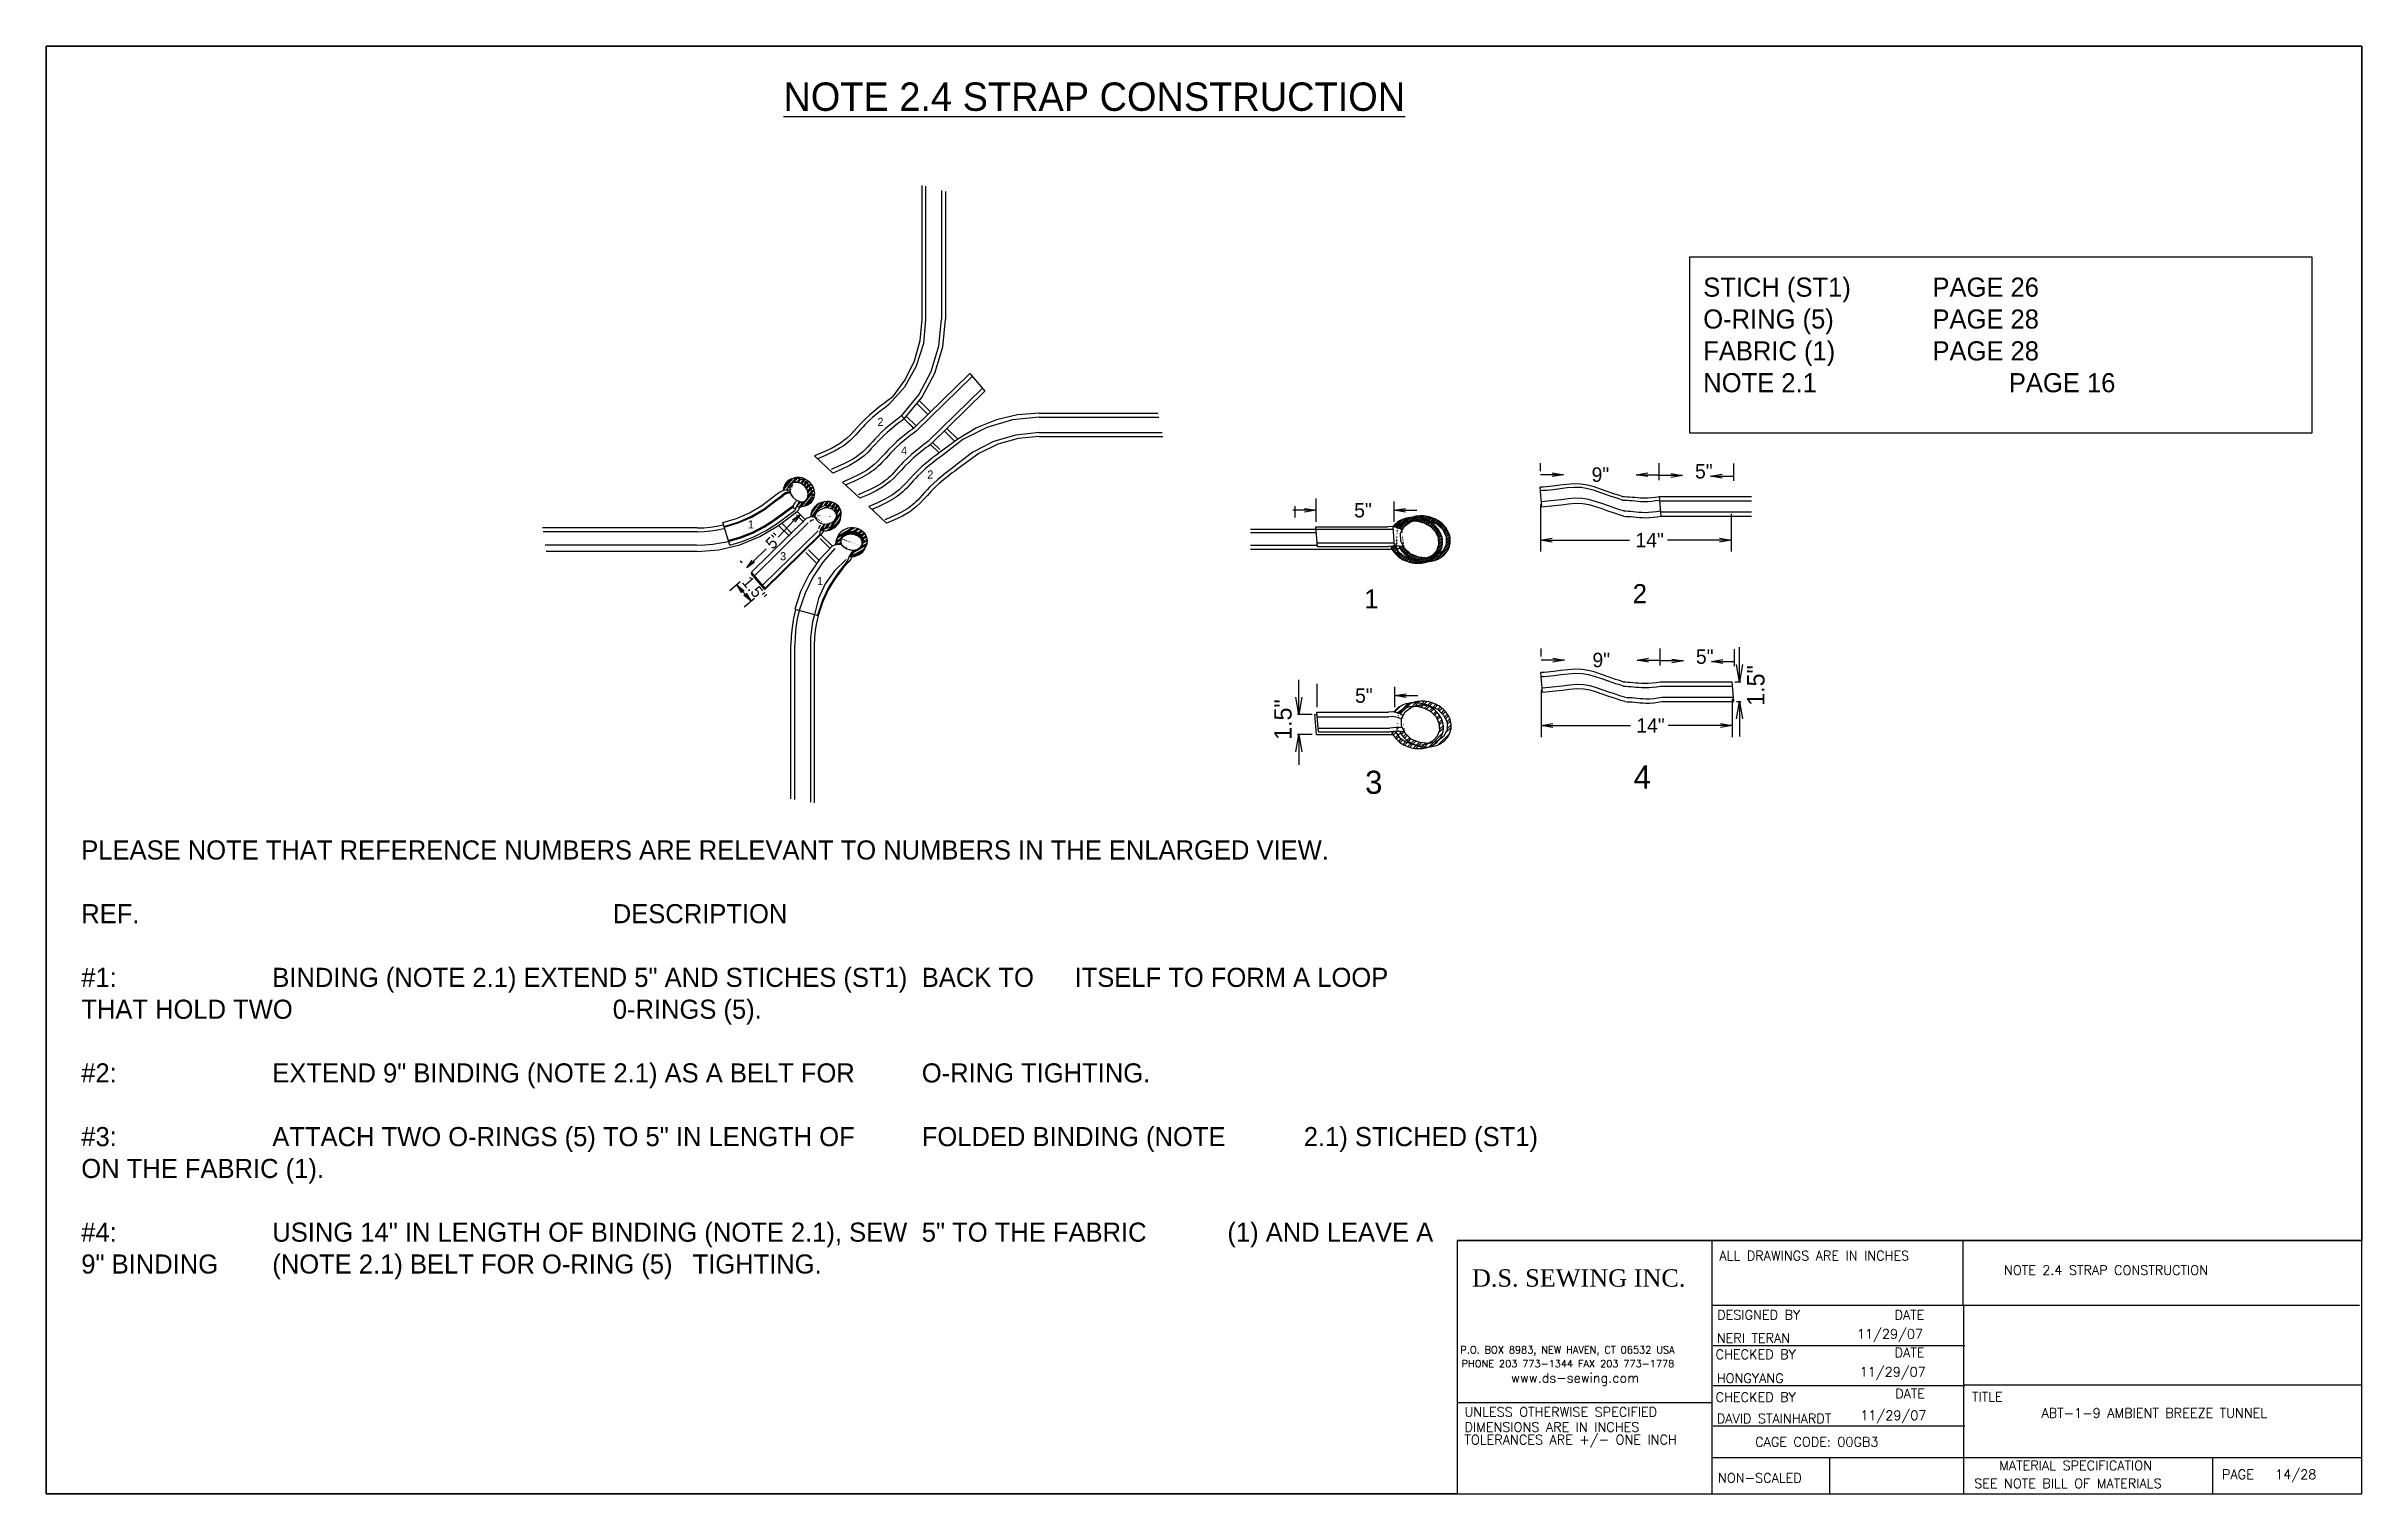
# Paper-space layout 'P14' of a CAD drawing. Header units: inches. Extents: x -62 to 16, y -1703 to 10.
# Drawn here: x 0 to 16, y 0 to 10 of the extents above.
# The model-space entities are those that its viewports show. They can reach past a viewport. Long polylines and large blocks are cut down to what shows.
import ezdxf

# ---------------------------------------------------------------- set-up
doc = ezdxf.new("R2010")
doc.units = ezdxf.units.IN
doc.header["$MEASUREMENT"] = 0
doc.linetypes.add('HIDDEN', pattern=[0.375, 0.25, -0.125])
for name, color, linetype in [('FRAME 025', 7, 'Continuous'), ('Object', 7, 'Continuous'), ('PEN2', 95, 'Continuous'), ('STECH', 7, 'HIDDEN'), ('TEXT', 7, 'Continuous'), ('Title Block', 7, 'Continuous'), ('Viewport', 7, 'Continuous'), ('WEBB', 5, 'Continuous')]:
    doc.layers.add(name, color=color, linetype=linetype)
doc.styles.add('Roman', font='romans')
doc.styles.add('style1', font='txt.shx')
pattern_1 = [(30.00000000000006, (2457.07640226109, -400.3569962359979), (-0.3, 0.5196152422706632), []), (30.00000000000006, (2457.154047974621, -400.0672184881112), (-0.3, 0.5196152422706632), [])]
pattern_2 = [(45, (1381.781019317077, 168.8725972243883), (-0.618718433538229, 0.6187184335382291), []), (45, (1381.781019317077, 169.3100972243883), (-0.618718433538229, 0.6187184335382291), [])]
pattern_3 = [(45, (2319.954558465402, -1300.939616847872), (-0.2651650429449553, 0.2651650429449554), []), (45, (2319.954558465402, -1300.752116847872), (-0.2651650429449553, 0.2651650429449554), [])]

psp = doc.layouts.new('P14')

# ---------------------------------------------------------------- texts
at = {"layer": 'TEXT', "ltscale": 0.015, "insert": (9.851707875049215, 1.550408790991952), "char_height": 0.12, "width": 1.778512612623672, "attachment_point": 1, "style": 'style1'}
psp.add_mtext('{\\fTimes New Roman|b0|i0|c0|p18;D.S. SEWING INC.}', dxfattribs=at)
at = {"layer": 'Title Block', "style": 'Roman'}
for s, height, p in [('ALL DRAWINGS ARE IN INCHES', 0.065, (11.56112401009308, 1.61189744134709)), ('  NOTE 2.4 STRAP CONSTRUCTION', 0.065, (13.43910094851344, 1.512408875989641)), ('DESIGNED BY', 0.065, (11.54630058537073, 1.203368804135129)), ('11/29/07', 0.065, (12.51181034350231, 1.071159107134533)), ('DATE', 0.065, (12.77145207622107, 1.203368804135129)), ('P.O. BOX 8983, NEW HAVEN, CT 06532 USA', 0.0494, (9.771951532444639, 0.9691904186762003)), ('CHECKED BY', 0.065, (11.5354104006918, 0.9301948913111798)), ('NERI TERAN', 0.065, (11.54341792330144, 1.042563453833806)), ('DATE', 0.065, (12.77246561938955, 0.9426420805650776)), ('PHONE 203 773-1344 FAX 203 773-1778', 0.0494, (9.780243121078694, 0.8731788354314679)), ('www.ds-sewing.com', 0.065, (10.12204536371264, 0.7675274227654808)), ('HONGYANG', 0.065, (11.54341792330144, 0.764896666386298)), ('11/29/07', 0.065, (12.53089408584293, 0.8090243020638596)), ('CHECKED BY', 0.065, (11.5354104006918, 0.6346984907226895)), ('DATE', 0.065, (12.77629422555064, 0.6590055805321794)), ('TITLE', 0.065, (13.30744108001323, 0.6367764915834454)), ('UNLESS OTHERWISE SPECIFIED', 0.065, (9.799531406366626, 0.5323200372509672)), ('DIMENSIONS ARE IN INCHES', 0.065, (9.799531406366626, 0.4278919090648597)), ('DAVID STAINHARDT', 0.065, (11.54341792330144, 0.4872298789387902)), ('11/29/07', 0.065, (12.53566131440749, 0.5087619592582783)), ('ABT-1-9 AMBIENT BREEZE TUNNEL', 0.065, (13.78725852912794, 0.5249568002038726)), ('TOLERANCES ARE +/- ONE INCH', 0.065, (9.799531406366626, 0.3408684291609331)), ('CAGE CODE: 00GB3', 0.065, (11.8084586360008, 0.3254014138039018)), ('MATERIAL SPECIFICATION', 0.065, (13.49503363424083, 0.1625081116381095)), ('PAGE', 0.065, (15.0345067899885, 0.1010692096602943)), ('14/28', 0.065, (15.40232479359072, 0.1010692096602944)), ('NON-SCALED', 0.065, (11.55182120034755, 0.07617866597224937)), ('SEE NOTE BILL OF MATERIALS', 0.065, (13.32212571643423, 0.03868965143827044))]:
    psp.add_text(s, height=height, dxfattribs=at).set_placement(p)

msp = doc.modelspace()

# ---------------------------------------------------------------- texts
at = {"layer": 'Object'}
for s, height, p in [('2', 3.3, (3663.771410651369, -1375.330785633845)), ('1', 3.3, (3617.385093035502, -1376.240369130703)), ('4', 3.993736037402414, (3663.924954359416, -1407.347077362193)), ('3', 3.993736037402414, (3617.538636743549, -1408.25666085905))]:
    msp.add_text(s, height=height, dxfattribs=at).set_placement(p)
at = {"layer": 'Object', "char_height": 2.5, "attachment_point": 5}
for s, insert in [('9"', (3658.17566450851, -1353.138720920118)), ('5"', (3676.049848720288, -1352.550780304549)), ('5"', (3617.166806448449, -1359.278740032632)), ('14"', (3666.686724515641, -1364.427170374314)), ('9"', (3658.329208216557, -1385.155012648466)), ('5"', (3676.203392428335, -1384.567072032897)), ('5"', (3617.320350156497, -1391.29503176098)), ('14"', (3666.840268223688, -1396.443462102662))]:
    msp.add_mtext(s, dxfattribs=dict(at, insert=insert))
at = {"layer": 'Object', "ltscale": 0.8, "char_height": 2, "attachment_point": 5}
for s, insert, rotation in [('5"', (3515.332355706672, -1364.591814231236), 44.95833650598934), ('1.5"', (3512.033036693483, -1372.881201605762), 310.7241476412662)]:
    msp.add_mtext(s, dxfattribs=dict(at, insert=insert, rotation=rotation))
at = {"layer": 'PEN2', "char_height": 3.3, "attachment_point": 1}
for s, insert, width in [('\\pt91.8192;{\\C0;          \\H1.485x;\\LNOTE 2.4 STRAP CONSTRUCTION\\H0.6123x;\\l\\P\\P\\Ftxt.shx|c1;\\P\\Ftxt.shx|c0;\\P\\P\\P }', (3504.778830766063, -1285.384988894737), 203.8460720127587), ('\\pt91.8192;{\\C0;PLEASE NOTE THAT REFERENCE NUMBERS ARE RELEVANT TO NUMBERS IN THE ENLARGED VIEW.\\P\\PREF.^IDESCRIPTION\\P\\P\\pt33,91.8192;#1:^IBINDING (NOTE 2.1) EXTEND 5" AND STICHES (ST1) ^IBACK TO ^IITSELF TO FORM A LOOP THAT HOLD TWO ^I0-RINGS (5). \\P\\pt91.8192;\\P\\pt33;#2: ^IEXTEND 9" BINDING (NOTE 2.1) AS A BELT FOR ^IO-RING TIGHTING. \\P\\pt91.8192;\\P\\pt33;#3:^IATTACH TWO O-RINGS (5) TO 5" IN LENGTH OF ^IFOLDED BINDING (NOTE ^I2.1) STICHED (ST1) ON THE FABRIC (1).\\P\\pt91.8192;\\P\\pt33;#4:^IUSING 14" IN LENGTH OF BINDING (NOTE 2.1), SEW ^I5" TO THE FABRIC ^I(1) AND LEAVE A 9" BINDING ^I(NOTE 2.1) BELT FOR O-RING (5) ^ITIGHTING.\\P\\pt91.8192;\\P\\P\\P\\P\\P }', (3395.742048126362, -1416.302959434412), 237.4600910205845)]:
    msp.add_mtext(s, dxfattribs=dict(at, insert=insert, width=width))
at = {"layer": 'TEXT'}
for s, p in [('2', (3533.292520091276, -1344.70403976473)), ('4', (3537.371217310225, -1349.658580536718)), ('2', (3541.889161187804, -1353.797808946189)), ('1', (3510.921269255849, -1362.413646219044)), ('3', (3516.472954142995, -1367.911348815138)), ('1', (3522.853832258746, -1372.198195125191))]:
    msp.add_text(s, height=1.393155787185242, dxfattribs=at).set_placement(p)
msp.add_text('1.5"', height=3, rotation=90, dxfattribs=at).set_placement((3686.527762521771, -1393.047245951793))
at = {"layer": 'TEXT', "insert": (3675.947050222227, -1319.089176265451), "char_height": 3.3, "width": 210.3834796663278, "attachment_point": 1}
msp.add_mtext('STICH (ST1)^I^IPAGE 26\\PO-RING (5)^I^IPAGE 28\\PFABRIC (1)^I^IPAGE 28\\PNOTE 2.1^I^I^IPAGE 16', dxfattribs=at)
at = {"layer": 'TEXT', "ltscale": 0.015, "insert": (3603.356562982197, -1395.431177149371), "char_height": 3, "attachment_point": 5, "rotation": 90}
msp.add_mtext('1.5"', dxfattribs=at)

# ---------------------------------------------------------------- blocks, each defined once
blk = doc.blocks.new('_OPEN')
at = {"color": 0, "linetype": 'ByBlock'}
for p, q in [((-1, 0.1666666666666667), (0, 0)), ((0, 0), (-1, -0.1666666666666667)), ((0, 0), (-1, 0))]:
    blk.add_line(p, q, dxfattribs=at)

# ---------------------------------------------------------------- hatches: boundary and pattern name
at = {"layer": 'Object'}
h = msp.add_hatch(dxfattribs=at)
h.set_pattern_fill('STEEL', color=256, scale=4.800000000000001, angle=6, style=0)
h.set_pattern_definition([(51, (2457.07640226109, -400.3569962359979), (-0.4662875768741825, 0.3775922346299025), []), (51, (2457.04504372211, -400.0586396673875), (-0.4662875768741825, 0.3775922346299025), [])])
edge = h.paths.add_edge_path()
edge.add_spline(control_points=[(3519.296787352418, -1358.603305403629), (3519.618641592117, -1358.679762015194), (3519.950799304721, -1358.697040042692), (3520.701190099218, -1358.573990022461), (3521.108524534673, -1358.374975629147), (3521.72083056585, -1357.761912885009), (3521.919191200346, -1357.353547772595), (3522.05152001944, -1356.495545310608), (3521.990627244317, -1356.047920529464), (3521.667042388479, -1355.224317542898), (3521.404923436054, -1354.846919789781), (3520.628977072836, -1354.126737086802), (3520.056911402844, -1353.845592830845), (3518.993168915165, -1353.714401687911), (3518.506989558107, -1353.79161735026), (3517.905396146511, -1354.119657642435), (3517.7325991527, -1354.253122916412), (3517.585784232957, -1354.410980854795), (3517.384325487508, -1354.627592778716), (3517.233004887745, -1354.889799828214), (3517.067238569609, -1355.405451862449), (3517.034276558115, -1355.651019761571), (3517.039226809244, -1355.897777886997)], knot_values=[2.178746364362933, 2.178746364362933, 2.178746364362933, 2.178746364362933, 2.578909986400729, 2.578909986400729, 3.112594499494854, 3.112594499494854, 3.64627901258898, 3.64627901258898, 4.179963525683106, 4.179963525683106, 4.713648038777231, 4.713648038777231, 5.439034474957414, 5.439034474957414, 6.017624120894173, 6.017624120894173, 6.283185307179586, 6.283185307179586, 6.283185307179586, 6.647587123580169, 6.647587123580169, 6.950201992807984, 6.950201992807984, 6.950201992807984, 6.950201992807984], degree=3, periodic=0)
edge.add_arc((3517.651661288617, -1358.514809930245), 2.687737469863095, 88.69629602716702, 103.17125859061753, ccw=False)
edge.add_ellipse((3519.524733499598, -1356.214290107938), major_axis=(-1.444676885509036, 1.343613904841551), ratio=0.8141621690864794, start_angle=130.4339251141714, end_angle=396.30025943968735, ccw=False)
edge.add_arc((3523.308549790379, -1360.345480147544), 4.373718177589829, 147.2745948252473, 156.5263000736794)
h = msp.add_hatch(dxfattribs=at)
h.set_pattern_fill('STEEL', color=256, scale=4.800000000000001, angle=329.9999999999999, style=0)
h.set_pattern_definition([(14.99999999999995, (2457.07640226109, -400.3569962359979), (-0.1552914270615121, 0.579555495773441), []), (14.99999999999995, (2457.22640226109, -400.0971886148625), (-0.1552914270615121, 0.579555495773441), [])])
edge = h.paths.add_edge_path()
edge.add_ellipse((3519.952037452476, -1356.043097122689), major_axis=(-1.476909292616834, 1.308101131483985), ratio=0.8141621690864796, start_angle=344.82106040452425, end_angle=401.88658951353784, ccw=False)
edge.add_ellipse((3519.524733499598, -1356.214290107938), major_axis=(-1.444676885509036, 1.343613904841551), ratio=0.8141621690864794, start_angle=330.5176970700759, end_angle=396.3002594396873)
edge.add_arc((3517.651661288723, -1358.514809930247), 2.687737469863096, 79.49993450514489, 88.6962960294183, ccw=False)
edge = h.paths.add_edge_path(flags=17)
edge.add_ellipse((3519.952037452476, -1356.043097122689), major_axis=(-1.476909292616834, 1.308101131483985), ratio=0.8141621690864796, start_angle=480.74377935227767, end_angle=510.29678957089766, ccw=False)
edge.add_arc((3523.308549790379, -1360.345480147544), 4.373718177589829, 143.5221561265998, 147.2745948252473)
edge.add_ellipse((3519.524733499598, -1356.214290107938), major_axis=(-1.444676885509036, 1.343613904841551), ratio=0.8141621690864794, start_angle=130.4339251141714, end_angle=167.8649168334608)
edge = h.paths.add_edge_path()
edge.add_spline(control_points=[(3520.967486019877, -1358.403912324149), (3521.315454732816, -1358.301726522136), (3521.637148086258, -1358.11285977695), (3522.185103759553, -1357.536882064608), (3522.373479647544, -1357.123816051506), (3522.484913885717, -1356.26285057502), (3522.413158677349, -1355.816838170676), (3522.069650093254, -1355.001343908856), (3521.798435171508, -1354.630428992062), (3521.005212573349, -1353.92932001763), (3520.426482146358, -1353.662164040124), (3519.393956773214, -1353.56023358547), (3518.945401780056, -1353.633759195107), (3518.558027054376, -1353.832202065998)], knot_values=[2.666962190756418, 2.666962190756418, 2.666962190756418, 2.666962190756418, 3.112594499494854, 3.112594499494854, 3.64627901258898, 3.64627901258898, 4.179963525683106, 4.179963525683106, 4.713648038777231, 4.713648038777231, 5.439034474957414, 5.439034474957414, 5.975945858829169, 5.975945858829169, 5.975945858829169, 5.975945858829169], degree=3, periodic=0)
edge.add_spline(control_points=[(3518.558027054376, -1353.832202065998), (3518.85057047641, -1353.753850417917), (3519.160816041885, -1353.735077573681), (3520.056911402844, -1353.845592830845), (3520.628977072836, -1354.126737086802), (3521.404923436054, -1354.846919789781), (3521.667042388479, -1355.224317542898), (3521.990627244317, -1356.047920529464), (3522.05152001944, -1356.495545310608), (3521.919191200346, -1357.353547772595), (3521.72083056585, -1357.761912885009), (3521.282367675969, -1358.200917645351), (3521.131160134326, -1358.313310073088), (3520.967486019877, -1358.403912324149)], knot_values=[2.881952541900654, 2.881952541900654, 2.881952541900654, 2.881952541900654, 3.255033950636334, 3.255033950636334, 3.980420386816517, 3.980420386816517, 4.514104899910643, 4.514104899910643, 5.047789413004768, 5.047789413004768, 5.581473926098894, 5.581473926098894, 5.812115883693094, 5.812115883693094, 5.812115883693094, 5.812115883693094], degree=3, periodic=0)
at = {"layer": 'Object', "ltscale": 8}
h = msp.add_hatch(dxfattribs=at)
h.set_pattern_fill('STEEL', color=256, scale=4.800000000000001, angle=10, style=0)
h.set_pattern_definition([(54.99999999999999, (2457.07640226109, -400.3569962359979), (-0.491491226573395, 0.3441458618106277), []), (54.99999999999999, (2457.02430780779, -400.0615539100941), (-0.491491226573395, 0.3441458618106277), [])])
edge = h.paths.add_edge_path()
edge.add_ellipse((3524.406049919853, -1360.064057003825), major_axis=(1.90379475082814, 0.517643869399485), ratio=0.8141621690864798, start_angle=330.517697070058, end_angle=527.8649168335529, ccw=False)
edge.add_ellipse((3524.406049919853, -1360.064057003825), major_axis=(1.90379475082814, 0.517643869399485), ratio=0.8141621690864798, start_angle=249.1079499378008, end_angle=330.517697070058, ccw=False)
edge.add_arc((3525.688485706116, -1363.511100629578), 2.397765709164295, 130.827082047173, 150.0093629394599)
edge.add_spline(control_points=[(3523.611763802995, -1362.312557124677), (3523.634678048271, -1362.317380355772), (3523.657665317234, -1362.321911021655), (3524.115871098482, -1362.406134992822), (3524.574770512032, -1362.382752573733), (3525.596053726393, -1362.103939947899), (3526.13683120512, -1361.766507077624), (3526.703754516249, -1361.063799117447), (3526.851594402213, -1360.79039813227), (3526.939488968541, -1360.500578913202)], knot_values=[4.151692740075339, 4.151692740075339, 4.151692740075339, 4.151692740075339, 4.179963525683106, 4.179963525683106, 4.713648038777231, 4.713648038777231, 5.439034474957414, 5.439034474957414, 5.812115883691652, 5.812115883691652, 5.812115883691652, 5.812115883691652], degree=3, periodic=0)
edge.add_spline(control_points=[(3526.939488968541, -1360.500578913202), (3526.987904828895, -1360.340934837074), (3527.018131785186, -1360.176309059573), (3527.03988822776, -1359.794549311076), (3527.017758924019, -1359.57733495993), (3526.961196660955, -1359.36930981778), (3526.883582188417, -1359.083858691743), (3526.74077520187, -1358.816919325383), (3526.161516928458, -1358.134225422239), (3525.582263386708, -1357.854124356952), (3524.364502079776, -1357.700968015398), (3523.722501602871, -1357.822422213569), (3522.629989938785, -1358.401037212271), (3522.178089875166, -1358.861045638336), (3521.852923205475, -1359.644048860964), (3521.797186053298, -1359.887956729845), (3521.784759099673, -1360.13344519111)], knot_values=[5.812115883691652, 5.812115883691652, 5.812115883691652, 5.812115883691652, 6.017624120894173, 6.017624120894173, 6.283185307179586, 6.283185307179586, 6.283185307179586, 6.647587123580169, 6.647587123580169, 7.385756513580217, 7.385756513580217, 8.123925903580266, 8.123925903580266, 8.862095293580316, 8.862095293580316, 9.165137849081228, 9.165137849081228, 9.165137849081228, 9.165137849081228], degree=3, periodic=0)
edge.add_spline(control_points=[(3521.784759099673, -1360.13344519111), (3521.77975091438, -1360.232379470453), (3521.781777040593, -1360.331570464833), (3521.791126024658, -1360.430073267703)], knot_values=[9.165137849081228, 9.165137849081228, 9.165137849081228, 9.165137849081228, 9.287266997980666, 9.287266997980666, 9.287266997980666, 9.287266997980666], degree=3, periodic=0)
edge.add_arc((3521.916443391136, -1362.03948123396), 1.614279543384031, 69.21115978316402, 94.4523810780596, ccw=False)
edge.add_ellipse((3524.406049919853, -1360.064057003825), major_axis=(1.90379475082814, 0.517643869399485), ratio=0.8141621690864798, start_angle=527.8649168335529, end_angle=538.1100163271653, ccw=False)
at = {"layer": 'Object'}
h = msp.add_hatch(dxfattribs=at)
h.set_pattern_fill('STEEL', color=256, scale=4.800000000000001, angle=345, style=0)
h.set_pattern_definition(pattern_1)
edge = h.paths.add_edge_path()
edge.add_ellipse((3524.406049919853, -1360.064057003825), major_axis=(1.90379475082814, 0.517643869399485), ratio=0.8141621690864798, start_angle=330.517697070058, end_angle=527.8649168335529)
edge.add_ellipse((3524.325862943784, -1360.517340309509), major_axis=(1.890649877064452, 0.5637665041165666), ratio=0.8141621690864796, start_angle=344.82106040452425, end_angle=510.29678957089766, ccw=False)
edge = h.paths.add_edge_path()
edge.add_spline(control_points=[(3524.03837977996, -1362.830742483485), (3524.354952961447, -1362.837988869496), (3524.675028632926, -1362.794095892609), (3525.565098628525, -1362.527695104754), (3526.097514341956, -1362.177217243068), (3526.729170196171, -1361.354107684375), (3526.90352450536, -1360.934336113127), (3526.939488968543, -1360.500578913198)], knot_values=[4.334068537575593, 4.334068537575593, 4.334068537575593, 4.334068537575593, 4.713648038777231, 4.713648038777231, 5.439034474957414, 5.439034474957414, 5.975945858829169, 5.975945858829169, 5.975945858829169, 5.975945858829169], degree=3, periodic=0)
edge.add_spline(control_points=[(3526.939488968541, -1360.500578913202), (3526.851594402213, -1360.79039813227), (3526.703754516249, -1361.063799117447), (3526.13683120512, -1361.766507077624), (3525.596053726393, -1362.103939947899), (3524.574770512032, -1362.382752573733), (3524.115871098482, -1362.406134992822), (3523.657665317234, -1362.321911021655), (3523.634678048271, -1362.317380355772), (3523.611763802995, -1362.312557124677)], knot_values=[4.151692740075339, 4.151692740075339, 4.151692740075339, 4.151692740075339, 4.524774148809576, 4.524774148809576, 5.250160584989759, 5.250160584989759, 5.783845098083884, 5.783845098083884, 5.812115883691652, 5.812115883691652, 5.812115883691652, 5.812115883691652], degree=3, periodic=0)
edge.add_arc((3525.688485706116, -1363.51110062958), 2.397765709164295, 150.0093629394345, 161.4205260093168)
edge.add_spline(control_points=[(3523.415685275009, -1362.747125108758), (3523.494751261014, -1362.767124372671), (3523.574892758937, -1362.783557958103), (3523.781906776177, -1362.816429439529), (3523.909854625828, -1362.827800532198), (3524.03837977996, -1362.830742483485)], knot_values=[4.081236184869055, 4.081236184869055, 4.081236184869055, 4.081236184869055, 4.179963525683106, 4.179963525683106, 4.334068537575593, 4.334068537575593, 4.334068537575593, 4.334068537575593], degree=3, periodic=0)
h = msp.add_hatch(dxfattribs=at)
h.set_pattern_fill('STEEL', color=256, scale=2.7, angle=8, style=0)
h.set_pattern_definition([(53, (-884.7360076967125, 3792.123486941442), (-0.2695394846409613, 0.2031125703138163), []), (53, (-884.7594931575004, 3792.290594678043), (-0.2695394846409613, 0.2031125703138163), [])])
edge = h.paths.add_edge_path()
edge.add_ellipse((3528.894903121465, -1364.589050724011), major_axis=(1.972496612823601, 0.04058005922938829), ratio=0.8141621690864794, start_angle=330.517697070142, end_angle=527.8649168335569)
edge.add_ellipse((3528.707200634608, -1365.009364276935), major_axis=(1.970927440110894, 0.08851358441277508), ratio=0.8141621690864796, start_angle=344.82106040452425, end_angle=510.29678957089766, ccw=False)
edge = h.paths.add_edge_path()
edge.add_spline(control_points=[(3528.880776271861, -1367.284306567807), (3529.46663136566, -1367.244269297362), (3530.040901562068, -1367.0354668707), (3530.835897008286, -1366.403895430299), (3531.106831079554, -1366.03892649164), (3531.246896191755, -1365.626833643551)], knot_values=[4.740671444479243, 4.740671444479243, 4.740671444479243, 4.740671444479243, 5.439034474957414, 5.439034474957414, 5.975945858829169, 5.975945858829169, 5.975945858829169, 5.975945858829169], degree=3, periodic=0)
edge.add_spline(control_points=[(3531.246896191753, -1365.626833643554), (3531.09135155048, -1365.886692257232), (3530.881631408942, -1366.11608753358), (3530.161239108191, -1366.660362694703), (3529.554781312245, -1366.856602764964), (3528.830114443081, -1366.872254465059), (3528.715080798713, -1366.868291110165), (3528.600745437518, -1366.857945972734)], knot_values=[4.576980675456991, 4.576980675456991, 4.576980675456991, 4.576980675456991, 4.95006208419166, 4.95006208419166, 5.675448520371843, 5.675448520371843, 5.812115883692082, 5.812115883692082, 5.812115883692082, 5.812115883692082], degree=3, periodic=0)
edge.add_arc((3531.641191668446, -1368.742024265449), 3.57687912797891, 148.2146790483659, 155.8290581308954)
edge.add_spline(control_points=[(3528.377905061341, -1367.277433941824), (3528.522190393223, -1367.291241428164), (3528.667698221438, -1367.294856948336), (3528.835419183239, -1367.287152383407), (3528.858106400759, -1367.285855824218), (3528.880776271861, -1367.284306567807)], knot_values=[4.540989051307951, 4.540989051307951, 4.540989051307951, 4.540989051307951, 4.713648038777231, 4.713648038777231, 4.740671444479243, 4.740671444479243, 4.740671444479243, 4.740671444479243], degree=3, periodic=0)
edge = h.paths.add_edge_path()
edge.add_spline(control_points=[(3526.337951521591, -1365.192907494115), (3526.275874606026, -1364.992398586812), (3526.244195558304, -1364.782870620932), (3526.250170432832, -1364.385689282143), (3526.280532222565, -1364.199748592175), (3526.33501098608, -1364.020779187071)], knot_values=[9.165137849082463, 9.165137849082463, 9.165137849082463, 9.165137849082463, 9.423824571767064, 9.423824571767064, 9.654466529359043, 9.654466529359043, 9.654466529359043, 9.654466529359043], degree=3, periodic=0)
edge.add_spline(control_points=[(3526.335010986082, -1364.020779187066), (3526.156253172096, -1364.336326025516), (3526.056688888626, -1364.695831539442), (3526.06059636176, -1365.117457753355), (3526.063983217593, -1365.177239962834), (3526.070094123656, -1365.236720816599)], knot_values=[2.666962190756418, 2.666962190756418, 2.666962190756418, 2.666962190756418, 3.112594499494854, 3.112594499494854, 3.1863705750803, 3.1863705750803, 3.1863705750803, 3.1863705750803], degree=3, periodic=0)
edge.add_arc((3526.566620614252, -1367.431594245429), 2.250335069371991, 95.83221008432162, 102.74695393753859, ccw=False)
h = msp.add_hatch(dxfattribs=at)
h.set_pattern_fill('STEEL', color=256, scale=4.800000000000001, angle=345, style=0)
h.set_pattern_definition(pattern_1)
edge = h.paths.add_edge_path()
edge.add_spline(control_points=[(3528.600745437518, -1366.857945972734), (3528.715080798713, -1366.868291110165), (3528.830114443081, -1366.872254465059), (3529.554781312245, -1366.856602764964), (3530.161239108191, -1366.660362694703), (3531.01640690784, -1366.014261131075), (3531.311790674712, -1365.620457809594), (3531.515491642607, -1364.966217042104), (3531.54669106367, -1364.750118970494), (3531.542256934104, -1364.534586866472), (3531.536172442276, -1364.238834722504), (3531.462352302169, -1363.945234573262), (3531.065914001196, -1363.142459519948), (3530.571862885203, -1362.730264460308), (3529.427577546725, -1362.286405778103), (3528.775286137981, -1362.248568591672), (3527.57507889402, -1362.545013568745), (3527.025125159727, -1362.88172161689), (3526.407870971749, -1363.713319655889), (3526.253870688548, -1364.139713820749), (3526.244195558304, -1364.782870620932), (3526.275874606026, -1364.992398586812), (3526.337951521591, -1365.192907494115)], knot_values=[4.576980675456992, 4.576980675456992, 4.576980675456992, 4.576980675456992, 4.713648038777231, 4.713648038777231, 5.439034474957414, 5.439034474957414, 6.017624120894173, 6.017624120894173, 6.283185307179586, 6.283185307179586, 6.283185307179586, 6.647587123580169, 6.647587123580169, 7.385756513580217, 7.385756513580217, 8.123925903580266, 8.123925903580266, 8.862095293580316, 8.862095293580316, 9.39577980667444, 9.39577980667444, 9.654466529359041, 9.654466529359041, 9.654466529359041, 9.654466529359041], degree=3, periodic=0)
edge.add_arc((3526.566620614256, -1367.431594245429), 2.250335069371991, 76.66522021562872, 95.83221008436823, ccw=False)
edge.add_ellipse((3528.894903121465, -1364.589050724011), major_axis=(1.972496612823601, 0.04058005922938829), ratio=0.8141621690864794, start_angle=276.30427769314616, end_angle=562.5321972154212, ccw=False)
edge.add_arc((3531.641191668446, -1368.74202426545), 3.576879127978909, 134.2710363759815, 148.2146790483659)
h = msp.add_hatch(dxfattribs=at)
h.set_pattern_fill('STEEL', color=256, scale=3, style=0)
h.set_pattern_definition(pattern_3)
edge = h.paths.add_edge_path()
edge.add_spline(control_points=[(3621.911743571573, -1365.496294824242), (3622.04240160611, -1365.816782843952), (3622.21803207111, -1366.12362703867), (3622.678912135098, -1366.738043401335), (3622.977012463059, -1367.038188435764), (3623.64912266897, -1367.560184029838), (3624.02311714635, -1367.782057887936), (3624.818449636959, -1368.133506497037), (3625.239755558704, -1368.263069565998), (3626.098953859763, -1368.420936022795), (3626.536805283082, -1368.449231668853), (3627.397309466684, -1368.401051890193), (3627.819942537293, -1368.32456786559), (3628.618222498961, -1368.068944487861), (3628.993873438876, -1367.889737981486), (3629.666564455167, -1367.437274695133), (3629.963506305532, -1367.163845993216), (3630.448056698541, -1366.541593956169), (3630.635297943799, -1366.192747507712), (3630.782392319281, -1365.742897525854), (3630.805440238195, -1365.662102937986), (3630.825371127011, -1365.580546473694), (3630.884509347025, -1365.338555051563), (3630.916074153536, -1365.089854556692), (3630.925242913043, -1364.449279186116), (3630.862252330222, -1364.055832589741), (3630.610792857758, -1363.299726223704), (3630.422617573138, -1362.937055421108), (3629.942753698778, -1362.269378432395), (3629.651150835916, -1361.964267239861), (3628.990080973061, -1361.43114494252), (3628.620629619614, -1361.203105728766), (3627.832241501322, -1360.838480473098), (3627.41333533573, -1360.701905359004), (3626.556671164662, -1360.529548191187), (3626.118954447303, -1360.493774575782), (3625.256421968395, -1360.526931571702), (3624.831628273228, -1360.595869446853), (3624.026745640591, -1360.836748839438), (3623.646652362383, -1361.008750493846), (3622.962801698588, -1361.447696979978), (3622.659127328481, -1361.71480916197), (3622.381637535982, -1362.054061046631), (3622.354851330674, -1362.088068798411), (3622.328730332683, -1362.12252059492)], knot_values=[3.67300975260767, 3.67300975260767, 3.67300975260767, 3.67300975260767, 3.921304663959004, 3.921304663959004, 4.208786537082537, 4.208786537082537, 4.496268410206071, 4.496268410206071, 4.783750283329604, 4.783750283329604, 5.071232156453137, 5.071232156453137, 5.35871402957667, 5.35871402957667, 5.646195902700203, 5.646195902700203, 5.933677775823736, 5.933677775823736, 6.221159648947269, 6.221159648947269, 6.283185307179586, 6.283185307179586, 6.283185307179586, 6.467225620532659, 6.467225620532659, 6.754707493656192, 6.754707493656192, 7.042189366779725, 7.042189366779725, 7.329671239903259, 7.329671239903259, 7.617153113026792, 7.617153113026792, 7.904634986150326, 7.904634986150326, 8.192116859273858, 8.192116859273858, 8.479598732397392, 8.479598732397392, 8.767080605520924, 8.767080605520924, 9.054562478644458, 9.054562478644458, 9.08610504268474, 9.08610504268474, 9.08610504268474, 9.08610504268474], degree=3, periodic=0)
edge.add_arc((3621.865429776983, -1365.803089247087), 3.709613592846787, 71.94771459204549, 82.82548890079818, ccw=False)
edge.add_ellipse((3626.280828511724, -1364.469944458634), major_axis=(3.937409418523154, -0.9622299105790116), ratio=0.8119239645371678, start_angle=222.8658756657469, end_angle=515.6699641337136, ccw=False)
edge.add_ellipse((3626.280828511724, -1364.469944458634), major_axis=(3.937409418523154, -0.9622299105790116), ratio=0.8119239645371678, start_angle=213.5657879557408, end_angle=222.8658756657469, ccw=False)
edge.add_arc((3622.89795267666, -1372.593226208846), 7.165126898857303, 92.63920528785297, 97.91131452789533)
at = {"layer": 'Object', "ltscale": 2}
h = msp.add_hatch(dxfattribs=at)
h.set_pattern_fill('STEEL', color=256, scale=3, style=0)
h.set_pattern_definition(pattern_3)
edge = h.paths.add_edge_path()
edge.add_spline(control_points=[(3623.331001068343, -1365.44119764576), (3623.447977432333, -1365.685739461229), (3623.591282840993, -1365.920872401269), (3624.004898232188, -1366.472278469913), (3624.302998560149, -1366.772423504342), (3624.97510876606, -1367.294419098415), (3625.34910324344, -1367.516292956514), (3626.14443573405, -1367.867741565614), (3626.565741655794, -1367.997304634576), (3627.424939956853, -1368.155171091372), (3627.862791380172, -1368.183466737431), (3628.723295563774, -1368.135286958771), (3629.145928634383, -1368.058802934167), (3629.944208596051, -1367.803179556439), (3630.319859535966, -1367.623973050064), (3630.992550552257, -1367.17150976371), (3631.289492402622, -1366.898081061794), (3631.774042795631, -1366.275829024746), (3631.961284040889, -1365.926982576289), (3632.108378416371, -1365.477132594432), (3632.131426335285, -1365.396338006563), (3632.151357224101, -1365.314781542271), (3632.210495444115, -1365.072790120141), (3632.242060250626, -1364.824089625269), (3632.251229010133, -1364.183514254694), (3632.188238427312, -1363.790067658318), (3631.936778954848, -1363.033961292281), (3631.748603670228, -1362.671290489685), (3631.268739795868, -1362.003613500972), (3630.977136933006, -1361.698502308438), (3630.316067070151, -1361.165380011098), (3629.946615716704, -1360.937340797343), (3629.158227598412, -1360.572715541675), (3628.73932143282, -1360.436140427582), (3627.882657261753, -1360.263783259764), (3627.444940544393, -1360.228009644359), (3626.582408065486, -1360.261166640279), (3626.157614370319, -1360.33010451543), (3625.352731737681, -1360.570983908016), (3624.972638459473, -1360.742985562423), (3624.288787795678, -1361.181932048556), (3623.985113425571, -1361.449044230547), (3623.573568962443, -1361.952187908305), (3623.434589579797, -1362.165741671421), (3623.321274069485, -1362.391088308602)], knot_values=[3.727955315211316, 3.727955315211316, 3.727955315211316, 3.727955315211316, 3.921304663959004, 3.921304663959004, 4.208786537082537, 4.208786537082537, 4.496268410206071, 4.496268410206071, 4.783750283329604, 4.783750283329604, 5.071232156453137, 5.071232156453137, 5.35871402957667, 5.35871402957667, 5.646195902700203, 5.646195902700203, 5.933677775823736, 5.933677775823736, 6.221159648947269, 6.221159648947269, 6.283185307179586, 6.283185307179586, 6.283185307179586, 6.467225620532659, 6.467225620532659, 6.754707493656192, 6.754707493656192, 7.042189366779725, 7.042189366779725, 7.329671239903259, 7.329671239903259, 7.617153113026792, 7.617153113026792, 7.904634986150326, 7.904634986150326, 8.192116859273858, 8.192116859273858, 8.479598732397392, 8.479598732397392, 8.767080605520924, 8.767080605520924, 9.054562478644458, 9.054562478644458, 9.240225003139303, 9.240225003139303, 9.240225003139303, 9.240225003139303], degree=3, periodic=0)
edge.add_arc((3621.865429776999, -1365.803089247094), 3.709613592846795, 57.22711579800051, 66.89286018792228, ccw=False)
edge.add_ellipse((3627.606814608815, -1364.204179527211), major_axis=(3.937409418523154, -0.9622299105790116), ratio=0.8119239645371679, start_angle=220.1192884484182, end_angle=529.6636518907746, ccw=False)
edge.add_arc((3622.897952676691, -1372.59322620884), 7.165126898857315, 80.40356553115987, 86.5350264100207)
at = {"layer": 'Object'}
h = msp.add_hatch(dxfattribs=at)
h.set_pattern_fill('STEEL', color=256, scale=7, style=0)
h.set_pattern_definition(pattern_2)
edge = h.paths.add_edge_path()
edge.add_spline(control_points=[(3622.06528727962, -1397.51258655259), (3622.195945314157, -1397.8330745723), (3622.371575779158, -1398.139918767018), (3622.832455843145, -1398.754335129683), (3623.130556171105, -1399.054480164112), (3623.802666377018, -1399.576475758185), (3624.176660854399, -1399.798349616284), (3624.971993345007, -1400.149798225384), (3625.393299266751, -1400.279361294346), (3626.25249756781, -1400.437227751142), (3626.690348991129, -1400.465523397201), (3627.550853174731, -1400.417343618541), (3627.973486245341, -1400.340859593938), (3628.771766207008, -1400.085236216209), (3629.147417146924, -1399.906029709834), (3629.820108163214, -1399.45356642348), (3630.11705001358, -1399.180137721564), (3630.60160040659, -1398.557885684516), (3630.788841651847, -1398.209039236059), (3630.935936027328, -1397.759189254202), (3630.958983946242, -1397.678394666333), (3630.978914835057, -1397.596838202041), (3631.038053055072, -1397.354846779911), (3631.069617861584, -1397.106146285039), (3631.07878662109, -1396.465570914464), (3631.015796038269, -1396.072124318088), (3630.764336565804, -1395.316017952051), (3630.576161281186, -1394.953347149455), (3630.096297406824, -1394.285670160742), (3629.804694543964, -1393.980558968208), (3629.143624681108, -1393.447436670867), (3628.774173327662, -1393.219397457113), (3627.98578520937, -1392.854772201445), (3627.566879043778, -1392.718197087352), (3626.71021487271, -1392.545839919534), (3626.272498155351, -1392.510066304129), (3625.409965676443, -1392.543223300049), (3624.985171981276, -1392.612161175201), (3624.180289348638, -1392.853040567786), (3623.800196070431, -1393.025042222193), (3623.116345406635, -1393.463988708326), (3622.812671036529, -1393.731100890317), (3622.535181244029, -1394.070352774979), (3622.508395038722, -1394.104360526758), (3622.482274040731, -1394.138812323267)], knot_values=[3.67300975260767, 3.67300975260767, 3.67300975260767, 3.67300975260767, 3.921304663959004, 3.921304663959004, 4.208786537082537, 4.208786537082537, 4.496268410206071, 4.496268410206071, 4.783750283329604, 4.783750283329604, 5.071232156453137, 5.071232156453137, 5.35871402957667, 5.35871402957667, 5.646195902700203, 5.646195902700203, 5.933677775823736, 5.933677775823736, 6.221159648947269, 6.221159648947269, 6.283185307179586, 6.283185307179586, 6.283185307179586, 6.467225620532659, 6.467225620532659, 6.754707493656192, 6.754707493656192, 7.042189366779725, 7.042189366779725, 7.329671239903259, 7.329671239903259, 7.617153113026792, 7.617153113026792, 7.904634986150326, 7.904634986150326, 8.192116859273858, 8.192116859273858, 8.479598732397392, 8.479598732397392, 8.767080605520924, 8.767080605520924, 9.054562478644458, 9.054562478644458, 9.08610504268474, 9.08610504268474, 9.08610504268474, 9.08610504268474], degree=3, periodic=0)
edge.add_arc((3622.01897348503, -1397.819380975434), 3.709613592846787, 71.94771459204549, 82.82548890079818, ccw=False)
edge.add_ellipse((3626.434372219772, -1396.486236186981), major_axis=(3.937409418523154, -0.9622299105790116), ratio=0.8119239645371678, start_angle=222.8658756657469, end_angle=515.6699641337136, ccw=False)
edge.add_ellipse((3626.434372219772, -1396.486236186981), major_axis=(3.937409418523154, -0.9622299105790116), ratio=0.8119239645371678, start_angle=213.5657879557408, end_angle=222.8658756657469, ccw=False)
edge.add_arc((3623.051496384707, -1404.609517937193), 7.165126898857303, 92.63920528785297, 97.91131452789533)
at = {"layer": 'Object', "ltscale": 2}
h = msp.add_hatch(dxfattribs=at)
h.set_pattern_fill('STEEL', color=256, scale=7, style=0)
h.set_pattern_definition(pattern_2)
edge = h.paths.add_edge_path()
edge.add_spline(control_points=[(3623.484544776391, -1397.457489374108), (3623.601521140379, -1397.702031189577), (3623.74482654904, -1397.937164129616), (3624.158441940235, -1398.48857019826), (3624.456542268195, -1398.788715232689), (3625.128652474108, -1399.310710826762), (3625.502646951489, -1399.532584684861), (3626.297979442097, -1399.884033293961), (3626.719285363841, -1400.013596362923), (3627.5784836649, -1400.17146281972), (3628.016335088219, -1400.199758465778), (3628.876839271821, -1400.151578687118), (3629.299472342431, -1400.075094662515), (3630.097752304098, -1399.819471284786), (3630.473403244014, -1399.640264778411), (3631.146094260304, -1399.187801492058), (3631.44303611067, -1398.914372790141), (3631.92758650368, -1398.292120753093), (3632.114827748937, -1397.943274304637), (3632.261922124419, -1397.493424322779), (3632.284970043333, -1397.412629734911), (3632.304900932148, -1397.331073270619), (3632.364039152162, -1397.089081848488), (3632.395603958674, -1396.840381353616), (3632.404772718181, -1396.199805983041), (3632.34178213536, -1395.806359386665), (3632.090322662894, -1395.050253020629), (3631.902147378276, -1394.687582218033), (3631.422283503915, -1394.01990522932), (3631.130680641054, -1393.714794036786), (3630.469610778198, -1393.181671739445), (3630.100159424752, -1392.953632525691), (3629.31177130646, -1392.589007270023), (3628.892865140868, -1392.452432155929), (3628.0362009698, -1392.280074988112), (3627.598484252441, -1392.244301372707), (3626.735951773533, -1392.277458368627), (3626.311158078366, -1392.346396243778), (3625.506275445729, -1392.587275636363), (3625.126182167522, -1392.759277290771), (3624.442331503726, -1393.198223776903), (3624.138657133619, -1393.465335958894), (3623.727112670491, -1393.968479636652), (3623.588133287845, -1394.182033399769), (3623.474817777533, -1394.40738003695)], knot_values=[3.727955315211316, 3.727955315211316, 3.727955315211316, 3.727955315211316, 3.921304663959004, 3.921304663959004, 4.208786537082537, 4.208786537082537, 4.496268410206071, 4.496268410206071, 4.783750283329604, 4.783750283329604, 5.071232156453137, 5.071232156453137, 5.35871402957667, 5.35871402957667, 5.646195902700203, 5.646195902700203, 5.933677775823736, 5.933677775823736, 6.221159648947269, 6.221159648947269, 6.283185307179586, 6.283185307179586, 6.283185307179586, 6.467225620532659, 6.467225620532659, 6.754707493656192, 6.754707493656192, 7.042189366779725, 7.042189366779725, 7.329671239903259, 7.329671239903259, 7.617153113026792, 7.617153113026792, 7.904634986150326, 7.904634986150326, 8.192116859273858, 8.192116859273858, 8.479598732397392, 8.479598732397392, 8.767080605520924, 8.767080605520924, 9.054562478644458, 9.054562478644458, 9.240225003139303, 9.240225003139303, 9.240225003139303, 9.240225003139303], degree=3, periodic=0)
edge.add_arc((3622.018973485046, -1397.819380975441), 3.709613592846795, 57.22711579800051, 66.89286018792228, ccw=False)
edge.add_ellipse((3627.760358316862, -1396.220471255559), major_axis=(3.937409418523154, -0.9622299105790116), ratio=0.8119239645371679, start_angle=220.1192884484182, end_angle=529.6636518907746, ccw=False)
edge.add_arc((3623.051496384738, -1404.609517937188), 7.165126898857315, 80.40356553115987, 86.5350264100207)

# ---------------------------------------------------------------- linework, layer by layer
at = {"layer": 'FRAME 025'}
for centre in [(3627.606814608815, -1364.204179527211), (3627.760358316862, -1396.220471255559)]:
    msp.add_ellipse(centre, major_axis=(3.937409418523154, -0.9622299105790116), ratio=0.8119239645371679, dxfattribs=at)
for points, knots in [([(3632.151357224101, -1365.314781542271), (3632.210495444115, -1365.072790120141), (3632.242060250626, -1364.824089625269), (3632.251229010133, -1364.183514254694), (3632.188238427312, -1363.790067658318), (3631.936778954848, -1363.033961292281), (3631.748603670228, -1362.671290489685), (3631.268739795868, -1362.003613500972), (3630.977136933006, -1361.698502308438), (3630.316067070151, -1361.165380011098), (3629.946615716704, -1360.937340797343), (3629.158227598412, -1360.572715541675), (3628.73932143282, -1360.436140427582), (3627.882657261753, -1360.263783259764), (3627.444940544393, -1360.228009644359), (3626.582408065486, -1360.261166640279), (3626.157614370319, -1360.33010451543), (3625.352731737681, -1360.570983908016), (3624.972638459473, -1360.742985562423), (3624.288787795678, -1361.181932048556), (3623.985113425571, -1361.449044230547), (3623.573568962443, -1361.952187908305), (3623.434589579797, -1362.165741671421), (3623.321274069485, -1362.391088308602)], [6.283185307179586, 6.283185307179586, 6.283185307179586, 6.283185307179586, 6.467225620532659, 6.467225620532659, 6.754707493656192, 6.754707493656192, 7.042189366779725, 7.042189366779725, 7.329671239903259, 7.329671239903259, 7.617153113026792, 7.617153113026792, 7.904634986150326, 7.904634986150326, 8.192116859273858, 8.192116859273858, 8.479598732397392, 8.479598732397392, 8.767080605520924, 8.767080605520924, 9.054562478644458, 9.054562478644458, 9.240225003139303, 9.240225003139303, 9.240225003139303, 9.240225003139303]), ([(3623.331001068343, -1365.44119764576), (3623.447977432333, -1365.685739461229), (3623.591282840993, -1365.920872401269), (3624.004898232188, -1366.472278469913), (3624.302998560149, -1366.772423504342), (3624.97510876606, -1367.294419098415), (3625.34910324344, -1367.516292956514), (3626.14443573405, -1367.867741565614), (3626.565741655794, -1367.997304634576), (3627.424939956853, -1368.155171091372), (3627.862791380172, -1368.183466737431), (3628.723295563774, -1368.135286958771), (3629.145928634383, -1368.058802934167), (3629.944208596051, -1367.803179556439), (3630.319859535966, -1367.623973050064), (3630.992550552257, -1367.17150976371), (3631.289492402622, -1366.898081061794), (3631.774042795631, -1366.275829024746), (3631.961284040889, -1365.926982576289), (3632.108378416371, -1365.477132594432), (3632.131426335285, -1365.396338006563), (3632.151357224101, -1365.314781542271)], [3.727955315211316, 3.727955315211316, 3.727955315211316, 3.727955315211316, 3.921304663959004, 3.921304663959004, 4.208786537082537, 4.208786537082537, 4.496268410206071, 4.496268410206071, 4.783750283329604, 4.783750283329604, 5.071232156453137, 5.071232156453137, 5.35871402957667, 5.35871402957667, 5.646195902700203, 5.646195902700203, 5.933677775823736, 5.933677775823736, 6.221159648947269, 6.221159648947269, 6.283185307179586, 6.283185307179586, 6.283185307179586, 6.283185307179586]), ([(3632.304900932148, -1397.331073270619), (3632.364039152162, -1397.089081848488), (3632.395603958674, -1396.840381353616), (3632.404772718181, -1396.199805983041), (3632.34178213536, -1395.806359386665), (3632.090322662894, -1395.050253020629), (3631.902147378276, -1394.687582218033), (3631.422283503915, -1394.01990522932), (3631.130680641054, -1393.714794036786), (3630.469610778198, -1393.181671739445), (3630.100159424752, -1392.953632525691), (3629.31177130646, -1392.589007270023), (3628.892865140868, -1392.452432155929), (3628.0362009698, -1392.280074988112), (3627.598484252441, -1392.244301372707), (3626.735951773533, -1392.277458368627), (3626.311158078366, -1392.346396243778), (3625.506275445729, -1392.587275636363), (3625.126182167522, -1392.759277290771), (3624.442331503726, -1393.198223776903), (3624.138657133619, -1393.465335958894), (3623.727112670491, -1393.968479636652), (3623.588133287845, -1394.182033399769), (3623.474817777533, -1394.40738003695)], [6.283185307179586, 6.283185307179586, 6.283185307179586, 6.283185307179586, 6.467225620532659, 6.467225620532659, 6.754707493656192, 6.754707493656192, 7.042189366779725, 7.042189366779725, 7.329671239903259, 7.329671239903259, 7.617153113026792, 7.617153113026792, 7.904634986150326, 7.904634986150326, 8.192116859273858, 8.192116859273858, 8.479598732397392, 8.479598732397392, 8.767080605520924, 8.767080605520924, 9.054562478644458, 9.054562478644458, 9.240225003139303, 9.240225003139303, 9.240225003139303, 9.240225003139303]), ([(3623.484544776391, -1397.457489374108), (3623.601521140379, -1397.702031189577), (3623.74482654904, -1397.937164129616), (3624.158441940235, -1398.48857019826), (3624.456542268195, -1398.788715232689), (3625.128652474108, -1399.310710826762), (3625.502646951489, -1399.532584684861), (3626.297979442097, -1399.884033293961), (3626.719285363841, -1400.013596362923), (3627.5784836649, -1400.17146281972), (3628.016335088219, -1400.199758465778), (3628.876839271821, -1400.151578687118), (3629.299472342431, -1400.075094662515), (3630.097752304098, -1399.819471284786), (3630.473403244014, -1399.640264778411), (3631.146094260304, -1399.187801492058), (3631.44303611067, -1398.914372790141), (3631.92758650368, -1398.292120753093), (3632.114827748937, -1397.943274304637), (3632.261922124419, -1397.493424322779), (3632.284970043333, -1397.412629734911), (3632.304900932148, -1397.331073270619)], [3.727955315211316, 3.727955315211316, 3.727955315211316, 3.727955315211316, 3.921304663959004, 3.921304663959004, 4.208786537082537, 4.208786537082537, 4.496268410206071, 4.496268410206071, 4.783750283329604, 4.783750283329604, 5.071232156453137, 5.071232156453137, 5.35871402957667, 5.35871402957667, 5.646195902700203, 5.646195902700203, 5.933677775823736, 5.933677775823736, 6.221159648947269, 6.221159648947269, 6.283185307179586, 6.283185307179586, 6.283185307179586, 6.283185307179586])]:
    msp.add_open_spline(points, degree=3, knots=knots, dxfattribs=at)
at = {"layer": 'Object', "ltscale": 0.8}
for p, q in [((3537.858488958658, -1343.378622426712), (3537.362407414648, -1342.869397481766)), ((3519.113841859031, -1359.166058593079), (3518.808175639526, -1358.859947510362)), ((3518.806530252767, -1361.122688611925), (3516.11901690448, -1363.897982880837)), ((3511.858181160576, -1368.060939850547), (3514.057071536246, -1365.918457446344)), ((3509.567837609095, -1371.646280343158), (3507.782883663984, -1373.18289225982)), ((3509.901106278519, -1368.365405546505), (3509.595440059013, -1368.059294463788)), ((3510.039327350774, -1373.351598775235), (3510.408497191975, -1373.780432599391)), ((3512.024744621671, -1374.50026436952), (3510.23979067656, -1376.036876286182))]:
    msp.add_line(p, q, dxfattribs=at)
at = {"layer": 'Object'}
for p, q in [((3647.821208543248, -1352.494871406371), (3647.821208543248, -1351.138720920118)), ((3668.358186040103, -1354.088026587769), (3668.358186040103, -1351.138720920118)), ((3681.203172383804, -1354.173767927541), (3681.203172383804, -1351.22446225989)), ((3648.041021134837, -1358.719293562128), (3647.756377950855, -1355.300362592547)), ((3649.821208543248, -1353.138720920118), (3647.821208543248, -1353.138720920118)), ((3666.358186040103, -1353.138720920118), (3668.358186040103, -1353.138720920118)), ((3670.358186040103, -1353.284189707113), (3668.358186040103, -1353.284189707113)), ((3679.203172383804, -1353.369931046885), (3681.203172383804, -1353.369931046885)), ((3607.034278694538, -1359.278740032632), (3605.034278694538, -1359.278740032632)), ((3609.034278694538, -1357.266547426651), (3609.034278694538, -1361.278740032632)), ((3622.482908065531, -1357.77255367939), (3622.482908065531, -1361.278740032632)), ((3624.482908065531, -1359.278740032632), (3626.482908065531, -1359.278740032632)), ((3647.821208543248, -1358.295941867624), (3647.821208543248, -1366.427170374314)), ((3668.358186040103, -1356.889097049023), (3668.642829224085, -1360.308028018604)), ((3668.358186040103, -1356.889097049023), (3684.287114801145, -1356.889097049023)), ((3680.769108693717, -1359.889097049023), (3680.769108693717, -1366.427170374314)), ((3597.708872709596, -1362.550451621394), (3609.059308779242, -1362.550451621394)), ((3609.023356306442, -1362.118616152966), (3621.434278960056, -1362.118616152966)), ((3609.307999490424, -1365.537547122548), (3609.023356306442, -1362.118616152966)), ((3668.642829224085, -1360.308028018604), (3684.287114801145, -1360.308028018604)), ((3597.708872709596, -1365.969382590975), (3622.142665795791, -1365.969382590975)), ((3609.307999490424, -1365.537547122548), (3621.650380591405, -1365.537547122548)), ((3649.821208543248, -1364.427170374314), (3663.218469886588, -1364.427170374314)), ((3678.769108693717, -1364.427170374314), (3669.760083860818, -1364.427170374314)), ((3647.974752251295, -1384.511163134718), (3647.974752251295, -1383.155012648466)), ((3668.51172974815, -1386.104318316117), (3668.51172974815, -1383.155012648466)), ((3681.356716091852, -1386.190059655888), (3681.356716091852, -1383.240753988237)), ((3648.194564842885, -1390.735585290476), (3647.909921658902, -1387.316654320894)), ((3649.974752251295, -1385.155012648466), (3647.974752251295, -1385.155012648466)), ((3666.51172974815, -1385.155012648466), (3668.51172974815, -1385.155012648466)), ((3670.51172974815, -1385.300481435461), (3668.51172974815, -1385.300481435461)), ((3679.356716091852, -1385.386222775232), (3681.356716091852, -1385.386222775232)), ((3609.187822402586, -1389.282839154999), (3609.187822402586, -1393.29503176098)), ((3622.636451773578, -1389.788845407737), (3622.636451773578, -1393.29503176098)), ((3624.636451773578, -1391.29503176098), (3626.636451773578, -1391.29503176098)), ((3647.974752251295, -1390.312233595972), (3647.974752251295, -1398.443462102662)), ((3668.51172974815, -1388.90538877737), (3680.922652401765, -1388.90538877737)), ((3681.207295585747, -1392.324319746951), (3680.922652401765, -1388.90538877737)), ((3680.922652401765, -1391.90538877737), (3680.922652401765, -1398.443462102662)), ((3608.872253495334, -1394.566743349741), (3609.21285248729, -1394.566743349741)), ((3609.156896679317, -1397.985674319323), (3608.872253495334, -1394.566743349741)), ((3609.461543198471, -1397.553838850895), (3609.176900014489, -1394.134907881314)), ((3609.176900014489, -1394.134907881314), (3621.587822668103, -1394.134907881314)), ((3668.796372932133, -1392.324319746951), (3681.207295585747, -1392.324319746951)), ((3609.156896679317, -1397.985674319323), (3622.296209503838, -1397.985674319323)), ((3609.461543198471, -1397.553838850895), (3621.803924299453, -1397.553838850895)), ((3649.974752251295, -1396.443462102662), (3663.372013594635, -1396.443462102662)), ((3678.922652401765, -1396.443462102662), (3669.913627568865, -1396.443462102662))]:
    msp.add_line(p, q, dxfattribs=at)
for centre, radius, start, end in [((3522.48866183455, -1362.081228624653), 1.193875103286896, 102.9566475107586, 137.8974628680402), ((3524.273893572617, -1362.676167238276), 1.174867356318468, 134.0475651691451, 171.1660600781712), ((3621.865429776983, -1365.803089247087), 3.709613592846789, 57.22711579772091, 96.67430140377925), ((3622.89795267666, -1372.593226208846), 7.16512689885732, 80.40356553100223, 100.0272907526306), ((3622.887029152445, -1364.327825453915), 1.611812826136767, 269.1612247079358, 293.4820242367448), ((3622.01897348503, -1397.819380975434), 3.709613592846789, 57.22711579772091, 96.67430140377925), ((3623.051496384707, -1404.609517937193), 7.16512689885732, 80.40356553100223, 100.0272907526306), ((3623.040572860493, -1396.344117182262), 1.611812826136767, 269.1612247079358, 293.4820242367448)]:
    msp.add_arc(centre, radius, start, end, dxfattribs=at)
for centre, major_axis, ratio, start_param, end_param in [((3519.524733499598, -1356.214290107938), (-1.444676885509034, 1.34361390484155), 0.8141621690864795, 2.276501449542038, 6.916744353730269), ((3519.952037452476, -1356.043097122689), (-1.476909292616834, 1.308101131483985), 0.8141621690864796, 6.018262834277198, 7.014244206631878), ((3519.952037452476, -1356.043097122689), (-1.476909292616834, 1.308101131483985), 0.8141621690864796, 8.390561808178532, 8.906359140368826), ((3524.406049919853, -1360.064057003825), (1.903794750828138, 0.5176438693994841), 0.8141621690864795, 4.347753919307827, 9.391791522869479), ((3524.325862943784, -1360.517340309509), (1.890649877064452, 0.563766504116566), 0.8141621690864796, 6.018262834277198, 8.906359140368826), ((3528.894903121465, -1364.589050724011), (1.972496612823601, 0.04058005922938829), 0.8141621690864793, 4.822419383090123, 9.818038989887178), ((3528.707200634608, -1365.009364276935), (1.970927440110886, 0.08851358441277479), 0.8141621690864793, 6.018262834277198, 8.906359140368826), ((3626.280828511724, -1364.469944458634), (3.937409418523154, -0.9622299105790116), 0.8119239645371679, 3.727426169443727, 9.00013872777437), ((3626.434372219772, -1396.486236186981), (3.937409418523154, -0.9622299105790116), 0.8119239645371679, 3.727426169443727, 9.00013872777437)]:
    msp.add_ellipse(centre, major_axis=major_axis, ratio=ratio, start_param=start_param, end_param=end_param, dxfattribs=at)
for points, knots in [([(3519.296787352418, -1358.60330540363), (3519.618641592117, -1358.679762015194), (3519.950799304721, -1358.697040042692), (3520.701190099218, -1358.573990022461), (3521.108524534673, -1358.374975629147), (3521.72083056585, -1357.761912885009), (3521.919191200346, -1357.353547772595), (3522.05152001944, -1356.495545310608), (3521.990627244317, -1356.047920529464), (3521.667042388479, -1355.224317542898), (3521.404923436054, -1354.846919789781), (3520.628977072836, -1354.126737086802), (3520.056911402844, -1353.845592830845), (3518.993168915165, -1353.714401687911), (3518.506989558107, -1353.79161735026), (3517.905396146511, -1354.119657642435), (3517.7325991527, -1354.253122916412), (3517.585784232957, -1354.410980854795), (3517.384325487508, -1354.627592778716), (3517.233004887745, -1354.889799828214), (3517.067238569609, -1355.405451862449), (3517.034276558114, -1355.651019761571), (3517.039226809242, -1355.897777886997)], [2.178746364363137, 2.178746364363137, 2.178746364363137, 2.178746364363137, 2.578909986400729, 2.578909986400729, 3.112594499494854, 3.112594499494854, 3.64627901258898, 3.64627901258898, 4.179963525683106, 4.179963525683106, 4.713648038777231, 4.713648038777231, 5.439034474957414, 5.439034474957414, 6.017624120894173, 6.017624120894173, 6.283185307179586, 6.283185307179586, 6.283185307179586, 6.647587123580169, 6.647587123580169, 6.950201992807949, 6.950201992807949, 6.950201992807949, 6.950201992807949]), ([(3520.967486019877, -1358.403912324149), (3521.315454732816, -1358.301726522136), (3521.637148086258, -1358.11285977695), (3522.185103759553, -1357.536882064608), (3522.373479647544, -1357.123816051506), (3522.484913885717, -1356.26285057502), (3522.413158677349, -1355.816838170676), (3522.069650093254, -1355.001343908856), (3521.798435171508, -1354.630428992062), (3521.005212573349, -1353.92932001763), (3520.426482146358, -1353.662164040124), (3519.393956773214, -1353.56023358547), (3518.945401780056, -1353.633759195107), (3518.558027054376, -1353.832202065998)], [2.666962190756418, 2.666962190756418, 2.666962190756418, 2.666962190756418, 3.112594499494854, 3.112594499494854, 3.64627901258898, 3.64627901258898, 4.179963525683106, 4.179963525683106, 4.713648038777231, 4.713648038777231, 5.439034474957414, 5.439034474957414, 5.975945858829169, 5.975945858829169, 5.975945858829169, 5.975945858829169]), ([(3523.611763802995, -1362.312557124677), (3523.634678048271, -1362.317380355772), (3523.657665317234, -1362.321911021655), (3524.115871098482, -1362.406134992822), (3524.574770512032, -1362.382752573733), (3525.596053726393, -1362.103939947899), (3526.13683120512, -1361.766507077624), (3526.809818076359, -1360.93233211563), (3527.000900940133, -1360.478658262611), (3527.03988822776, -1359.794549311076), (3527.017758924019, -1359.57733495993), (3526.961196660955, -1359.36930981778), (3526.883582188417, -1359.083858691743), (3526.74077520187, -1358.816919325383), (3526.161516928458, -1358.134225422239), (3525.582263386708, -1357.854124356952), (3524.364502079776, -1357.700968015398), (3523.722501602871, -1357.822422213569), (3522.629989938785, -1358.401037212271), (3522.178089875166, -1358.861045638336), (3521.814782720445, -1359.735891369665), (3521.758579138626, -1360.087152638501), (3521.791126024658, -1360.430073267703)], [4.151692740075339, 4.151692740075339, 4.151692740075339, 4.151692740075339, 4.179963525683106, 4.179963525683106, 4.713648038777231, 4.713648038777231, 5.439034474957414, 5.439034474957414, 6.017624120894173, 6.017624120894173, 6.283185307179586, 6.283185307179586, 6.283185307179586, 6.647587123580169, 6.647587123580169, 7.385756513580217, 7.385756513580217, 8.123925903580266, 8.123925903580266, 8.862095293580316, 8.862095293580316, 9.287266997980666, 9.287266997980666, 9.287266997980666, 9.287266997980666]), ([(3523.415685275009, -1362.747125108758), (3523.494751261014, -1362.767124372671), (3523.574892758937, -1362.783557958103), (3524.092698795332, -1362.865779692332), (3524.550894265867, -1362.831249704498), (3525.565098628525, -1362.527695104754), (3526.097514341956, -1362.177217243068), (3526.729170196171, -1361.354107684375), (3526.90352450536, -1360.934336113127), (3526.939488968543, -1360.500578913198)], [4.081236184869055, 4.081236184869055, 4.081236184869055, 4.081236184869055, 4.179963525683106, 4.179963525683106, 4.713648038777231, 4.713648038777231, 5.439034474957414, 5.439034474957414, 5.975945858829169, 5.975945858829169, 5.975945858829169, 5.975945858829169]), ([(3528.600745437518, -1366.857945972734), (3528.715080798713, -1366.868291110165), (3528.830114443081, -1366.872254465059), (3529.554781312245, -1366.856602764964), (3530.161239108191, -1366.660362694703), (3531.01640690784, -1366.014261131075), (3531.311790674712, -1365.620457809594), (3531.515491642607, -1364.966217042104), (3531.54669106367, -1364.750118970494), (3531.542256934104, -1364.534586866472), (3531.536172442276, -1364.238834722504), (3531.462352302169, -1363.945234573262), (3531.065914001196, -1363.142459519948), (3530.571862885203, -1362.730264460308), (3529.427577546725, -1362.286405778103), (3528.775286137981, -1362.248568591672), (3527.57507889402, -1362.545013568745), (3527.025125159727, -1362.88172161689), (3526.407870971749, -1363.713319655889), (3526.253870688548, -1364.139713820749), (3526.244195558304, -1364.782870620932), (3526.275874606026, -1364.992398586812), (3526.337951521591, -1365.192907494115)], [4.576980675456992, 4.576980675456992, 4.576980675456992, 4.576980675456992, 4.713648038777231, 4.713648038777231, 5.439034474957414, 5.439034474957414, 6.017624120894173, 6.017624120894173, 6.283185307179586, 6.283185307179586, 6.283185307179586, 6.647587123580169, 6.647587123580169, 7.385756513580217, 7.385756513580217, 8.123925903580266, 8.123925903580266, 8.862095293580316, 8.862095293580316, 9.39577980667444, 9.39577980667444, 9.654466529359041, 9.654466529359041, 9.654466529359041, 9.654466529359041]), ([(3630.825371127011, -1365.580546473694), (3630.884509347025, -1365.338555051563), (3630.916074153536, -1365.089854556692), (3630.925242913043, -1364.449279186116), (3630.862252330222, -1364.055832589741), (3630.610792857758, -1363.299726223704), (3630.422617573138, -1362.937055421108), (3629.942753698778, -1362.269378432395), (3629.651150835916, -1361.964267239861), (3628.990080973061, -1361.43114494252), (3628.620629619614, -1361.203105728766), (3627.832241501322, -1360.838480473098), (3627.41333533573, -1360.701905359004), (3626.556671164662, -1360.529548191187), (3626.118954447303, -1360.493774575782), (3625.256421968395, -1360.526931571702), (3624.831628273228, -1360.595869446853), (3624.026745640591, -1360.836748839438), (3623.646652362383, -1361.008750493846), (3622.962801698588, -1361.447696979978), (3622.659127328481, -1361.71480916197), (3622.381637535982, -1362.054061046631), (3622.354851330674, -1362.088068798411), (3622.328730332683, -1362.12252059492)], [6.283185307179586, 6.283185307179586, 6.283185307179586, 6.283185307179586, 6.467225620532659, 6.467225620532659, 6.754707493656192, 6.754707493656192, 7.042189366779725, 7.042189366779725, 7.329671239903259, 7.329671239903259, 7.617153113026792, 7.617153113026792, 7.904634986150326, 7.904634986150326, 8.192116859273858, 8.192116859273858, 8.479598732397392, 8.479598732397392, 8.767080605520924, 8.767080605520924, 9.054562478644458, 9.054562478644458, 9.08610504268474, 9.08610504268474, 9.08610504268474, 9.08610504268474]), ([(3526.335010986082, -1364.020779187066), (3526.156253172096, -1364.336326025516), (3526.056688888626, -1364.695831539442), (3526.06059636176, -1365.117457753355), (3526.063983217593, -1365.177239962834), (3526.070094123656, -1365.236720816599)], [2.666962190756418, 2.666962190756418, 2.666962190756418, 2.666962190756418, 3.112594499494854, 3.112594499494854, 3.1863705750803, 3.1863705750803, 3.1863705750803, 3.1863705750803]), ([(3528.377905061341, -1367.277433941824), (3528.522190393223, -1367.291241428164), (3528.667698221438, -1367.294856948336), (3529.422001291441, -1367.260206676147), (3530.023509892471, -1367.049283404958), (3530.835897008286, -1366.403895430299), (3531.106831079554, -1366.03892649164), (3531.246896191755, -1365.626833643551)], [4.540989051307951, 4.540989051307951, 4.540989051307951, 4.540989051307951, 4.713648038777231, 4.713648038777231, 5.439034474957414, 5.439034474957414, 5.975945858829169, 5.975945858829169, 5.975945858829169, 5.975945858829169]), ([(3621.911743571573, -1365.496294824242), (3622.04240160611, -1365.816782843952), (3622.21803207111, -1366.12362703867), (3622.678912135098, -1366.738043401335), (3622.977012463059, -1367.038188435764), (3623.64912266897, -1367.560184029838), (3624.02311714635, -1367.782057887936), (3624.818449636959, -1368.133506497037), (3625.239755558704, -1368.263069565998), (3626.098953859763, -1368.420936022795), (3626.536805283082, -1368.449231668853), (3627.397309466684, -1368.401051890193), (3627.819942537293, -1368.32456786559), (3628.618222498961, -1368.068944487861), (3628.993873438876, -1367.889737981486), (3629.666564455167, -1367.437274695133), (3629.963506305532, -1367.163845993216), (3630.448056698541, -1366.541593956169), (3630.635297943799, -1366.192747507712), (3630.782392319281, -1365.742897525854), (3630.805440238195, -1365.662102937986), (3630.825371127011, -1365.580546473694)], [3.67300975260767, 3.67300975260767, 3.67300975260767, 3.67300975260767, 3.921304663959004, 3.921304663959004, 4.208786537082537, 4.208786537082537, 4.496268410206071, 4.496268410206071, 4.783750283329604, 4.783750283329604, 5.071232156453137, 5.071232156453137, 5.35871402957667, 5.35871402957667, 5.646195902700203, 5.646195902700203, 5.933677775823736, 5.933677775823736, 6.221159648947269, 6.221159648947269, 6.283185307179586, 6.283185307179586, 6.283185307179586, 6.283185307179586]), ([(3630.978914835057, -1397.596838202041), (3631.038053055072, -1397.354846779911), (3631.069617861584, -1397.106146285039), (3631.07878662109, -1396.465570914464), (3631.015796038269, -1396.072124318088), (3630.764336565804, -1395.316017952051), (3630.576161281186, -1394.953347149455), (3630.096297406824, -1394.285670160742), (3629.804694543964, -1393.980558968208), (3629.143624681108, -1393.447436670867), (3628.774173327662, -1393.219397457113), (3627.98578520937, -1392.854772201445), (3627.566879043778, -1392.718197087352), (3626.71021487271, -1392.545839919534), (3626.272498155351, -1392.510066304129), (3625.409965676443, -1392.543223300049), (3624.985171981276, -1392.612161175201), (3624.180289348638, -1392.853040567786), (3623.800196070431, -1393.025042222193), (3623.116345406635, -1393.463988708326), (3622.812671036529, -1393.731100890317), (3622.535181244029, -1394.070352774979), (3622.508395038722, -1394.104360526758), (3622.482274040731, -1394.138812323267)], [6.283185307179586, 6.283185307179586, 6.283185307179586, 6.283185307179586, 6.467225620532659, 6.467225620532659, 6.754707493656192, 6.754707493656192, 7.042189366779725, 7.042189366779725, 7.329671239903259, 7.329671239903259, 7.617153113026792, 7.617153113026792, 7.904634986150326, 7.904634986150326, 8.192116859273858, 8.192116859273858, 8.479598732397392, 8.479598732397392, 8.767080605520924, 8.767080605520924, 9.054562478644458, 9.054562478644458, 9.08610504268474, 9.08610504268474, 9.08610504268474, 9.08610504268474]), ([(3622.06528727962, -1397.51258655259), (3622.195945314157, -1397.8330745723), (3622.371575779158, -1398.139918767018), (3622.832455843145, -1398.754335129683), (3623.130556171105, -1399.054480164112), (3623.802666377018, -1399.576475758185), (3624.176660854399, -1399.798349616284), (3624.971993345007, -1400.149798225384), (3625.393299266751, -1400.279361294346), (3626.25249756781, -1400.437227751142), (3626.690348991129, -1400.465523397201), (3627.550853174731, -1400.417343618541), (3627.973486245341, -1400.340859593938), (3628.771766207008, -1400.085236216209), (3629.147417146924, -1399.906029709834), (3629.820108163214, -1399.45356642348), (3630.11705001358, -1399.180137721564), (3630.60160040659, -1398.557885684516), (3630.788841651847, -1398.209039236059), (3630.935936027328, -1397.759189254202), (3630.958983946242, -1397.678394666333), (3630.978914835057, -1397.596838202041)], [3.67300975260767, 3.67300975260767, 3.67300975260767, 3.67300975260767, 3.921304663959004, 3.921304663959004, 4.208786537082537, 4.208786537082537, 4.496268410206071, 4.496268410206071, 4.783750283329604, 4.783750283329604, 5.071232156453137, 5.071232156453137, 5.35871402957667, 5.35871402957667, 5.646195902700203, 5.646195902700203, 5.933677775823736, 5.933677775823736, 6.221159648947269, 6.221159648947269, 6.283185307179586, 6.283185307179586, 6.283185307179586, 6.283185307179586])]:
    msp.add_open_spline(points, degree=3, knots=knots, dxfattribs=at)
for points in [[(3661.947095664545, -1356.889097049023), (3659.348959028189, -1356.04169458681), (3654.804667036115, -1354.744363258481), (3649.982151820566, -1355.115028578875), (3647.756377950855, -1355.300362592547)], [(3662.231738848526, -1360.308028018604), (3659.63360221217, -1359.460625556391), (3655.089310220097, -1358.163294228063), (3650.266795004548, -1358.533959548457), (3648.041021134837, -1358.719293562128)], [(3661.947095664545, -1356.889097049023), (3663.640161554295, -1356.990615223451), (3665.618894711341, -1357.148786351016), (3668.358186040103, -1356.889097049023)], [(3662.231738848526, -1360.308028018604), (3663.924804738275, -1360.409546193032), (3665.903537895323, -1360.567717320598), (3668.642829224085, -1360.308028018604)], [(3662.100639372591, -1388.90538877737), (3659.502502736235, -1388.057986315157), (3654.958210744164, -1386.760654986829), (3650.135695528614, -1387.131320307223), (3647.909921658902, -1387.316654320894)], [(3662.385282556574, -1392.324319746951), (3659.787145920218, -1391.476917284738), (3655.242853928145, -1390.17958595641), (3650.420338712596, -1390.550251276804), (3648.194564842885, -1390.735585290476)], [(3662.100639372591, -1388.90538877737), (3663.793705262342, -1389.006906951799), (3665.772438419388, -1389.165078079363), (3668.51172974815, -1388.90538877737)], [(3662.385282556574, -1392.324319746951), (3664.078348446323, -1392.42583792138), (3666.057081603371, -1392.584009048945), (3668.796372932133, -1392.324319746951)]]:
    msp.add_spline(points, degree=3, dxfattribs=at)
msp.add_open_spline([(3521.784759099673, -1360.133445191108), (3521.757149768082, -1360.233006939976), (3521.736641254865, -1360.334471515698), (3521.723531794478, -1360.436769918699)], degree=3, dxfattribs=at)
at = {"layer": 'STECH', "ltscale": 0.015}
for p, q in [((3541.658005561667, -1326.297509945883), (3541.658005561667, -1303.309702837162)), ((3544.358005561668, -1304.019176809644), (3544.358005561668, -1326.297509945883)), ((3540.026414703676, -1345.572472864196), (3549.706496025592, -1336.129369839393)), ((3542.017310471962, -1347.396372511802), (3551.389124679406, -1338.22995647627)), ((3538.320148379455, -1343.06600443724), (3539.966171887218, -1344.712027945002)), ((3540.156685200738, -1340.899245092046), (3541.989997646087, -1342.732557537396)), ((3561.233005561668, -1343.172509945883), (3581.87113846212, -1343.172509945883)), ((3542.814747704457, -1347.560603762241), (3544.034032441672, -1348.779888499458)), ((3544.838573463327, -1345.581133354634), (3546.550697039425, -1347.293256930734)), ((3561.233005561666, -1345.872509945884), (3582.459166544857, -1345.872509945884)), ((3515.518453013525, -1360.837764979729), (3518.669760817505, -1358.493306095405)), ((3515.562241214651, -1361.012942967792), (3518.713549018634, -1358.668484083468)), ((3515.702905278471, -1357.461627429442), (3516.826552606653, -1356.688247864777)), ((3515.794553449414, -1357.595485483316), (3516.918200777596, -1356.822105918651)), ((3668.358186040103, -1357.639097049023), (3684.287114801145, -1357.639097049023)), ((3668.642829224085, -1359.558028018604), (3684.287114801145, -1359.558028018604)), ((3502.225000592334, -1362.97518029152), (3475.507702909283, -1362.97518029152)), ((3521.344000908557, -1361.474436510161), (3511.97218670111, -1370.640852545693)), ((3523.021244402025, -1362.806553914349), (3513.479729300752, -1372.138951579476)), ((3518.522737917192, -1363.289675667328), (3516.810614341093, -1361.577552091228)), ((3520.54656367606, -1361.310205259721), (3519.327278938845, -1360.090920522505)), ((3597.708872709596, -1363.125777429678), (3609.059308779242, -1363.125777429678)), ((3609.059308779242, -1362.550451621394), (3622.359637488734, -1362.550451621394)), ((3502.046234712341, -1365.282878509951), (3475.855862442699, -1365.282878509951)), ((3523.20462617978, -1367.971563929916), (3521.371313734431, -1366.138251484566)), ((3525.041163001062, -1365.804804584723), (3523.395139493301, -1364.15878107696)), ((3597.708872709596, -1365.310921891494), (3609.256114212862, -1365.310921891494)), ((3609.256114212862, -1364.88899611896), (3622.528537977951, -1364.88899611896)), ((3519.003305818849, -1409.25195164946), (3519.003305818849, -1382.573299076079)), ((3521.70330581885, -1382.573299076079), (3521.70330581885, -1409.701202663228)), ((3668.51172974815, -1389.65538877737), (3680.922652401765, -1389.65538877737)), ((3668.796372932133, -1391.574319746951), (3681.207295585747, -1391.574319746951)), ((3609.244740733064, -1394.949762221022), (3621.655663386678, -1394.949762221022)), ((3609.409401637247, -1396.927551595475), (3621.751782738229, -1396.927551595475))]:
    msp.add_line(p, q, dxfattribs=at)
for centre, radius, start, end in [((3522.117692260828, -1326.573539752365), 19.54226282570515, 312.2689358250527, 0.8093161474281386), ((3520.733005561666, -1326.297509945883), 23.625, 315.2474279966524, 0), ((3561.570910043964, -1368.514427073151), 25.3441698053907, 90.76392616106979, 132.7938570595832), ((3561.395904404821, -1367.628871504036), 21.75697139498453, 90.42898909207328, 133.100401771132), ((3502.128305818853, -1342.073299076079), 20.52, 283.0414892078511, 311.4166783015081), ((3502.19398812054, -1342.204672037072), 20.52, 282.9746777927496, 311.4166783015081), ((3518.289549363253, -1358.225388061021), 2.122064912467401, 94.28994953177671, 133.5843174126676), ((3518.319864539457, -1358.207693856126), 1.970917358438393, 93.58882889095244, 135.3304569431504), ((3519.699974434019, -1358.702121083671), 0.9869987578014761, 121.7409694402368, 178.0469768612789), ((3502.225000592334, -1343.130180291521), 19.845, 270, 283.1603653575909), ((3502.084517617724, -1341.898121088017), 23.22, 283.5025239485392, 305.4059317731264), ((3502.128305818853, -1342.073299076079), 23.22, 283.5272829194662, 305.4059317731264), ((3502.046234712343, -1340.982878509951), 24.3, 270, 283.1140326064755), ((3542.628305818853, -1382.573299076079), 23.625, 135.0000000000092, 165.288594918045), ((3537.662999775013, -1379.717735964364), 15.47028885047566, 129.3368251151026, 170.8564890739788), ((3542.628305818853, -1382.573299076079), 23.625, 165.288594918045, 180), ((3542.628305818853, -1382.573299076079), 20.925, 165.288594918045, 180), ((3622.086814203607, -1398.634235315142), 3.709613592846789, 62.44023214731991, 96.67430140377925), ((3623.051496384707, -1403.983230681773), 7.16512689885732, 83.06503391252348, 100.0272907526306)]:
    msp.add_arc(centre, radius, start, end, dxfattribs=at)
for points, knots in [([(3535.262041160786, -1341.034733629258), (3534.774361476637, -1341.395567355839), (3534.291573289785, -1341.75287942185), (3532.886527722991, -1342.851377471198), (3531.993903149485, -1343.629158706011), (3530.628204758325, -1345.028601986493), (3530.113979223892, -1345.630477788847), (3529.150281952003, -1346.668729976298), (3528.717880942007, -1347.105487462705), (3527.77058435966, -1347.896041199287), (3527.268204308339, -1348.245502200022), (3525.707979780283, -1349.195108885933), (3524.597407990343, -1349.697597117839), (3523.3050324387, -1350.248332993407), (3523.121093581993, -1350.325878084165), (3522.937520451836, -1350.402987572588)], [0, 0, 0, 0, 0.6739157089313234, 0.6739157089313234, 2.02174712679397, 2.02174712679397, 2.905854820387182, 2.905854820387182, 3.555812523448747, 3.555812523448747, 4.205770226510312, 4.205770226510312, 5.505685632633442, 5.505685632633442, 5.721459658695998, 5.721459658695998, 5.721459658695998, 5.721459658695998]), ([(3537.510388418987, -1342.930610963399), (3537.029370599275, -1343.295907091988), (3536.538079239801, -1343.659316550963), (3535.080361015425, -1344.798680324326), (3534.165567845368, -1345.637080876087), (3532.680773463893, -1347.110422922657), (3532.137532784656, -1347.747616703966), (3531.191304115757, -1348.763561435485), (3530.788417570613, -1349.164147713236), (3529.919418572646, -1349.872802080616), (3529.449685308133, -1350.191579180848), (3527.957560822222, -1351.074026701011), (3526.851995223757, -1351.562500136807), (3525.573504434213, -1352.102016891627), (3525.433444471526, -1352.160813959594), (3525.293037251953, -1352.219696666727)], [0, 0, 0, 0, 0.6722058783417457, 0.6722058783417457, 2.016617635025237, 2.016617635025237, 2.922756900147201, 2.922756900147201, 3.598581789936319, 3.598581789936319, 4.274406679725437, 4.274406679725437, 5.626056459303673, 5.626056459303673, 5.791691116826096, 5.791691116826096, 5.791691116826096, 5.791691116826096]), ([(3540.026414703676, -1345.572472864196), (3539.538738019943, -1345.933304370772), (3539.055952730749, -1346.29061429107), (3537.650915403079, -1347.389105162268), (3536.758295701806, -1348.166880986726), (3535.392599574036, -1349.566317766813), (3534.878373695035, -1350.168193147986), (3533.914676486076, -1351.206447572689), (3533.482276072105, -1351.643206576997), (3532.534979142605, -1352.433764813851), (3532.032598609527, -1352.783227675287), (3530.472372018285, -1353.732838993218), (3529.361798043732, -1354.235329059015), (3528.093208136999, -1354.775929160638), (3527.933046721984, -1354.843544415846), (3527.773131029322, -1354.91078822318)], [0, 0, 0, 0, 0.673911562709862, 0.673911562709862, 2.021734688129586, 2.021734688129586, 2.905843591644254, 2.905843591644254, 3.555802728580507, 3.555802728580507, 4.205761865516761, 4.205761865516761, 5.505680139389269, 5.505680139389269, 5.693555633679713, 5.693555633679713, 5.693555633679713, 5.693555633679713]), ([(3542.049103301471, -1347.365102688421), (3541.562654690992, -1347.725025544785), (3541.071356872624, -1348.088439782738), (3539.613620606648, -1349.227819247237), (3538.676838184421, -1350.042457731579), (3537.214013879298, -1351.539591591915), (3536.670774900811, -1352.176785639063), (3535.724540863182, -1353.192730322625), (3535.321649691223, -1353.593315531173), (3534.452634923902, -1354.301969734401), (3533.982893392453, -1354.620746621388), (3532.490744035875, -1355.503193955835), (3531.385161833301, -1355.991667829955), (3530.156447036043, -1356.510177584156), (3530.066466245913, -1356.54802174937), (3529.976320246322, -1356.585873968485)], [0, 0, 0, 0, 0.6722145105594627, 0.6722145105594627, 2.016643531678388, 2.016643531678388, 2.922784434269179, 2.922784434269179, 3.598616061957435, 3.598616061957435, 4.274447689645692, 4.274447689645692, 5.626110945022204, 5.626110945022204, 5.732655695458323, 5.732655695458323, 5.732655695458323, 5.732655695458323]), ([(3544.353028092239, -1349.916806681797), (3543.86536109318, -1350.277631022691), (3543.382585156985, -1350.634934017111), (3541.97757442341, -1351.733401718887), (3541.084970448674, -1352.511160079993), (3539.719281625439, -1353.910575879737), (3539.205054632672, -1354.512449902905), (3538.241357623774, -1355.550711551315), (3537.808959131955, -1355.987475455908), (3536.861661078627, -1356.778048219923), (3536.359278988793, -1357.127517087733), (3534.799045732729, -1358.077143357886), (3533.688464703097, -1358.579639343493), (3532.496524157214, -1359.087576788081), (3532.412995679351, -1359.122998672255), (3532.329506395154, -1359.158283241421)], [0, 0, 0, 0, 0.6738981796326569, 0.6738981796326569, 2.021694538897971, 2.021694538897971, 2.905807349927189, 2.905807349927189, 3.55577111694889, 3.55577111694889, 4.205734883970591, 4.205734883970591, 5.505662418013992, 5.505662418013992, 5.603634738553938, 5.603634738553938, 5.603634738553938, 5.603634738553938]), ([(3546.529825059157, -1351.742855981869), (3546.043370274763, -1352.102783406303), (3545.552066072783, -1352.466202367541), (3544.094311975485, -1353.605597340337), (3543.157518722172, -1354.420247720683), (3541.694686295303, -1355.917399085497), (3541.151448997147, -1356.554593395769), (3540.205209650727, -1357.570538034075), (3539.802313903634, -1357.971122187207), (3538.933283545821, -1358.679776230568), (3538.463533841048, -1358.998552907737), (3536.971359895024, -1359.881000061175), (3535.865761275552, -1360.369474369815), (3534.686239848454, -1360.867223149455), (3534.645628686329, -1360.884334790566), (3534.604979440774, -1360.901442580801)], [0, 0, 0, 0, 0.6722230421746389, 0.6722230421746389, 2.016669126523917, 2.016669126523917, 2.922811648472003, 2.922811648472003, 3.598649938643494, 3.598649938643494, 4.274488228814984, 4.274488228814984, 5.626164809157964, 5.626164809157964, 5.674311555272684, 5.674311555272684, 5.674311555272684, 5.674311555272684])]:
    msp.add_open_spline(points, degree=3, knots=knots, dxfattribs=at)
for points in [[(3661.998462842525, -1357.506082965062), (3659.400326206169, -1356.658680502849), (3654.856034214095, -1355.361349174521), (3650.033518998546, -1355.732014494915), (3647.807745128835, -1355.917348508586)], [(3662.154480098735, -1359.380051003178), (3659.556343462379, -1358.532648540965), (3655.012051470306, -1357.235317212637), (3650.189536254757, -1357.60598253303), (3647.963762385046, -1357.791316546702)], [(3661.998462842525, -1357.506082965062), (3663.691528732274, -1357.60760113949), (3665.67026188932, -1357.765772267055), (3668.409553218083, -1357.506082965062)], [(3662.154480098735, -1359.380051003178), (3663.847545988484, -1359.481569177606), (3665.826279145532, -1359.639740305171), (3668.565570474294, -1359.380051003178)], [(3662.163080641481, -1389.65538877737), (3659.564944005125, -1388.807986315157), (3655.020652013053, -1387.510654986829), (3650.198136797503, -1387.881320307223), (3647.972362927791, -1388.066654320894)], [(3662.385282556574, -1391.574319746951), (3659.787145920218, -1390.726917284738), (3655.242853928145, -1389.42958595641), (3650.420338712597, -1389.800251276804), (3648.194564842885, -1389.985585290476)], [(3662.163080641481, -1389.65538877737), (3663.856146531231, -1389.756906951799), (3665.834879688277, -1389.915078079363), (3668.57417101704, -1389.65538877737)], [(3662.385282556574, -1391.574319746951), (3664.078348446323, -1391.67583792138), (3666.057081603371, -1391.834009048945), (3668.796372932133, -1391.574319746951)]]:
    msp.add_spline(points, degree=3, dxfattribs=at)
at = {"layer": 'TEXT'}
for p, q in [((3605.446707152458, -1360.550451621394), (3605.446707152458, -1358.550451621394)), ((3622.328730332683, -1362.12252059492), (3622.568023414331, -1365.435699390273))]:
    msp.add_line(p, q, dxfattribs=at)
at = {"layer": 'TEXT', "ltscale": 0.015}
for p, q in [((3682.204320133014, -1385.90538877737), (3682.204320133014, -1382.90538877737)), ((3606.081895437499, -1391.566743349741), (3606.081895437499, -1388.566743349741)), ((3681.422652401765, -1388.90538877737), (3682.454320133014, -1388.90538877737)), ((3608.372253495334, -1394.566743349741), (3605.831895437499, -1394.566743349741)), ((3681.707295585747, -1392.324319746951), (3682.454320133014, -1392.324319746951)), ((3682.204320133014, -1395.324319746951), (3682.204320133014, -1398.324319746951)), ((3608.372253495334, -1397.985674319323), (3605.831895437499, -1397.985674319323)), ((3606.081895437499, -1400.985674319323), (3606.081895437499, -1403.259692293418))]:
    msp.add_line(p, q, dxfattribs=at)
at = {"layer": 'WEBB'}
for p, q in [((3540.983005561668, -1326.297509945883), (3540.983005561668, -1303.15535153115)), ((3545.033005561667, -1304.220035109165), (3545.033005561667, -1326.297509945883)), ((3539.693001128318, -1344.979211733475), (3549.234516229593, -1335.646814068347)), ((3549.234516229593, -1335.646814068347), (3551.861104475403, -1338.712512247317)), ((3535.918855910375, -1339.693496254722), (3534.860557534135, -1340.492114151604)), ((3542.489290267957, -1347.878928282848), (3551.861104475403, -1338.712512247317)), ((3537.512795545928, -1342.938639660338), (3537.443889503782, -1342.989903260321)), ((3537.915700344498, -1343.480204728716), (3539.533425693717, -1345.097930077935)), ((3539.556701055226, -1345.080338745266), (3537.917296589698, -1343.478608335214)), ((3540.539153562786, -1340.376093019393), (3542.447824868279, -1342.284764324886)), ((3561.233005561668, -1342.497509945883), (3581.70139273138, -1342.497509945883)), ((3539.693001128309, -1344.979211733481), (3539.556861025738, -1345.080495039602)), ((3542.489290267953, -1347.87892828285), (3542.450586928124, -1347.907722166076)), ((3543.951544465586, -1349.374187204143), (3542.450586928124, -1347.907722166076)), ((3547.154422488151, -1346.991361944765), (3543.951544465586, -1349.374187204143)), ((3545.296400685518, -1345.133340142124), (3547.154422488156, -1346.991361944763)), ((3561.233005561666, -1346.547509945884), (3582.58381086488, -1346.547509945884)), ((3522.395998567987, -1349.898175892404), (3525.554086280159, -1352.842174300764)), ((3547.837019252831, -1351.611659597169), (3546.931308685809, -1352.285475459523)), ((3527.231660882697, -1354.406024772916), (3530.237648763119, -1357.208234319344)), ((3515.282549248544, -1356.934210383765), (3516.188259815568, -1356.260394521412)), ((3515.965146013223, -1361.55450803617), (3519.077001937556, -1359.239399921591)), ((3516.206888892366, -1361.879447077197), (3519.409766914931, -1359.49662181782)), ((3519.409766914931, -1359.49662181782), (3520.809663645136, -1360.86434845932)), ((3531.788344927543, -1358.653807544659), (3534.866818048542, -1361.523588498959)), ((3502.128305818853, -1362.323299076078), (3475.427684360711, -1362.323299076078)), ((3507.759811330137, -1365.295210510678), (3506.558478517052, -1361.417486700896)), ((3520.777625153361, -1360.895369584905), (3511.508902333811, -1369.960953643807)), ((3523.385122374601, -1363.60206382586), (3513.843607273326, -1372.934461490988)), ((3523.290726415402, -1363.50555267165), (3513.871413387187, -1372.718426515959)), ((3518.064910695, -1363.737468879838), (3516.206888892362, -1361.879447077199)), ((3523.507577705008, -1363.500263564022), (3525.502111683883, -1365.448962494043)), ((3502.128305818849, -1366.37329907608), (3476.055987115775, -1366.37329907608)), ((3522.764361348876, -1368.436919533714), (3520.91348651224, -1366.586044697076)), ((3525.84851583459, -1365.932169361625), (3525.917421876735, -1365.880905761642)), ((3511.59692806462, -1370.063695412746), (3511.481096219948, -1370.176988618836)), ((3513.843607273326, -1372.934461490988), (3511.481096219948, -1370.176988618836)), ((3513.871413387187, -1372.718426515959), (3511.508902333811, -1369.960953643807)), ((3525.734911813739, -1371.407469998578), (3525.621604173026, -1371.294162357864)), ((3527.442455470142, -1369.177312767241), (3528.305659810918, -1368.188084160192)), ((3528.137221010902, -1368.023516139372), (3528.305659810918, -1368.188084160193)), ((3518.994353011189, -1376.368019091656), (3523.042157083219, -1377.430801851419)), ((3518.32830581885, -1409.117585567393), (3518.32830581885, -1382.573299076079)), ((3522.378305818849, -1382.573299076079), (3522.378305818849, -1409.791738610259))]:
    msp.add_line(p, q, dxfattribs=at)
for centre, radius, start, end in [((3520.733005561666, -1326.297509945883), 20.25, 318.5833216984367, 0), ((3520.733005561666, -1326.297509945883), 24.3, 315.0000000000092, 0), ((3561.233005561666, -1366.797509945883), 24.3, 90, 125.4059317731264), ((3561.233005561666, -1366.797509945883), 20.25, 90, 131.4166783015081), ((3517.651661288615, -1358.514809930245), 2.687737469863134, 79.49993450280898, 122.9886828021621), ((3502.128305818853, -1342.073299076079), 19.845, 282.899331039333, 311.4166783015081), ((3523.308549790381, -1360.345480147544), 4.37371817758982, 143.5221561266114, 165.3512623487723), ((3516.979271292659, -1357.41984750422), 3.196920474380529, 319.4872584258791, 336.8911997230385), ((3502.128305818853, -1342.478299076079), 19.845, 270, 283.1603653575909), ((3502.128305818853, -1342.073299076079), 24.3, 270, 305.4059317731264), ((3502.128305818853, -1342.073299076079), 23.895, 283.6315418293626, 305.4059317731264), ((3521.916443391136, -1362.03948123396), 1.614279543383972, 69.21115978311147, 134.8671489721548), ((3524.473790870905, -1359.478942538067), 2.245705500784965, 207.9151442543562, 260.9584937971853), ((3525.688485706116, -1363.511100629579), 2.397765709164263, 130.8270820471423, 179.8674287247171), ((3521.874461707643, -1361.660342378742), 2.460158090222672, 307.8829414454207, 331.5923386915048), ((3540.075962958155, -1381.527479446539), 21.70378559398441, 132.1902279859833, 166.2478890628341), ((3542.628305818853, -1382.573299076079), 24.435, 135.0000000000092, 135.0089730253196), ((3526.566620614256, -1367.431594245429), 2.250335069372033, 76.66522021560108, 118.5725047637518), ((3529.233260718729, -1363.259329995724), 2.922838304525971, 222.7119854744849, 268.2566176034903), ((3531.641191668446, -1368.74202426545), 3.576879127978838, 134.2710363759842, 168.487246986368), ((3527.321222718081, -1366.926764531859), 1.60001362324545, 307.9713921792164, 347.0875529512927), ((3544.814389136216, -1383.470498773188), 22.72941185210187, 137.1932186122591, 164.5004993150382), ((3542.628305818853, -1382.573299076079), 20.25, 138.5833216984367, 165.288594918045), ((3542.628305818853, -1382.573299076079), 24.3, 165.288594918045, 180), ((3542.628305818853, -1382.573299076079), 20.25, 165.288594918045, 180)]:
    msp.add_arc(centre, radius, start, end, dxfattribs=at)
msp.add_ellipse((3519.952037452476, -1356.043097122689), major_axis=(-1.476909292616834, 1.308101131483985), ratio=0.8141621690864796, start_param=7.014244206631878, end_param=8.390561808178532, dxfattribs=at)
msp.add_spline([(3534.860557534135, -1340.492114151604), (3533.416328448609, -1341.580358000126), (3530.448810068578, -1344.249726837234), (3527.956019869, -1346.859748286702), (3522.395998567987, -1349.898175892404)], degree=3, dxfattribs=at)
for points, knots in [([(3537.917296589698, -1343.478608335214), (3537.432628977427, -1343.837213432726), (3535.878176828006, -1344.987351074495), (3533.519496725417, -1347.060619075598), (3530.59294516499, -1350.710709182209), (3527.511706751911, -1352.021205170622), (3525.554086280157, -1352.842174300762)], [0, 0, 0, 0, 0.6697533814403477, 2.148069227247683, 3.484804339654408, 5.791691116826096, 5.791691116826096, 5.791691116826096, 5.791691116826096]), ([(3539.624931077024, -1345.029853386542), (3539.140263464753, -1345.388458484052), (3537.585811315334, -1346.538596125822), (3535.227131212745, -1348.611864126925), (3532.293833148497, -1352.270368692101), (3529.199360706982, -1353.580930266731), (3527.231660882697, -1354.406024772914)], [0, 0, 0, 0, 0.6697533814403477, 2.148069227247683, 3.484804339654408, 5.803498587762954, 5.803498587762954, 5.803498587762954, 5.803498587762954]), ([(3542.450586928124, -1347.907722166076), (3541.965919315853, -1348.266327263587), (3540.411467166434, -1349.416464905356), (3538.052787063845, -1351.489732906459), (3535.159966917865, -1355.097752097998), (3532.144581658365, -1356.407515018279), (3530.237648763115, -1357.208234319335)], [0, 0, 0, 0, 0.6697533814403477, 2.148069227247683, 3.484804339654408, 5.732655695458323, 5.732655695458323, 5.732655695458323, 5.732655695458323]), ([(3543.951544465586, -1349.374187204143), (3543.466876853316, -1349.732792301653), (3541.912424703896, -1350.882929943423), (3539.553744601308, -1352.956197944526), (3536.672092069959, -1356.550288524575), (3533.678393503409, -1357.859659959967), (3531.788344927536, -1358.653807544645)], [0, 0, 0, 0, 0.6697533814403477, 2.148069227247683, 3.484804339654408, 5.713110566787933, 5.713110566787933, 5.713110566787933, 5.713110566787933]), ([(3546.931308685809, -1352.285475459523), (3546.446641073537, -1352.644080557034), (3544.892188924117, -1353.794218198804), (3542.533508821529, -1355.867486199906), (3539.674025108618, -1359.433927109967), (3536.723206368682, -1360.742302117359), (3534.866818048542, -1361.523588498959)], [0, 0, 0, 0, 0.6697533814403477, 2.148069227247683, 3.484804339654408, 5.674311555272684, 5.674311555272684, 5.674311555272684, 5.674311555272684])]:
    msp.add_open_spline(points, degree=3, knots=knots, dxfattribs=at)

# ---------------------------------------------------------------- block references
at = {"layer": 'Object', "xscale": 2, "yscale": 2, "zscale": 2}
for p in [(3651.821208543248, -1353.138720920118), (3672.358186040103, -1353.284189707113), (3609.034278694538, -1359.278740032632), (3680.769108693717, -1364.427170374314), (3651.974752251295, -1385.155012648466), (3672.51172974815, -1385.300481435461), (3680.922652401765, -1396.443462102662)]:
    msp.add_blockref('_OPEN', p, dxfattribs=at)
at = {"layer": 'Object', "xscale": 2, "yscale": 2, "zscale": 2, "rotation": 180}
for p in [(3664.358186040103, -1353.138720920118), (3677.203172383804, -1353.369931046885), (3622.482908065531, -1359.278740032632), (3647.821208543248, -1364.427170374314), (3664.51172974815, -1385.155012648466), (3677.356716091852, -1385.386222775232), (3622.636451773578, -1391.29503176098), (3647.974752251295, -1396.443462102662)]:
    msp.add_blockref('_OPEN', p, dxfattribs=at)
at = {"layer": 'Object', "ltscale": 0.8, "yscale": 1.599999999999909, "zscale": 1.6}
for p, xscale, rotation in [((3519.938723496929, -1359.992140754523), 1.599999999999734, 44.95833650599619), ((3510.725987916416, -1369.191487707949), 1.599999999999734, 224.9583365059962), ((3508.995458765086, -1372.139023674132), 1.599999999999901, 130.7241476412675), ((3511.452365777663, -1374.993007700494), 1.599999999999901, 310.7241476412675)]:
    msp.add_blockref('_OPEN', p, dxfattribs=dict(at, xscale=xscale, rotation=rotation))
at = {"layer": 'TEXT', "ltscale": 0.015, "xscale": 3, "yscale": 3, "zscale": 3}
for p, rotation in [((3682.204320133014, -1388.90538877737), 270), ((3606.081895437499, -1394.566743349741), 270), ((3682.204320133014, -1392.324319746951), 90), ((3606.081895437499, -1397.985674319323), 90)]:
    msp.add_blockref('_OPEN', p, dxfattribs=dict(at, rotation=rotation))

msp.set_redraw_order([(e.dxf.handle, doc.entitydb.next_handle()) for e in msp.query("TEXT MTEXT ATTDEF DIMENSION ARC_DIMENSION")])  # texts and dimensions are drawn at this point

# ---------------------------------------------------------------- linework, layer by layer
at = {"layer": 'TEXT'}
psp.add_lwpolyline([(11.35726061104924, 8.545327946458656), (15.65470557648405, 8.545327946458656), (15.65470557648405, 7.327534460981497), (11.35726061104924, 7.327534460981497)], close=True, dxfattribs=at)
at = {"layer": 'Title Block'}
for p, q in [((16, 10), (0, 10)), ((0, 10), (0, 0)), ((16, 0), (16, 10)), ((9.749996599716724, 1.749999315775824), (15.99999659971672, 1.749999315775824)), ((11.51105623253723, 1.301877947358359), (11.51105623253722, 1.749999315775824)), ((13.24529973674963, 1.301877947358359), (13.24529973674963, 1.749999315775824)), ((11.51105623253723, 1.301877947358359), (11.74999659971672, 1.301877947358359)), ((11.51105623253723, -6.842241758731049e-07), (11.51105623253723, 1.301877947358359)), ((11.74999659971672, 1.301877947358359), (13.24999659971672, 1.301877947358359)), ((13.24999659971672, 1.301877947358359), (13.70652035205481, 1.301877947358359)), ((13.24999659971672, -6.842241757065715e-07), (13.24999659971672, 1.301877947358359)), ((13.69225044074582, 1.301877947358359), (15.98444111971622, 1.301877947358359)), ((11.51794265591137, 1.024211159910851), (13.25688302309086, 1.024211159910851)), ((11.74999659971673, 1.024211159910851), (13.24999659971672, 1.024211159910851)), ((11.51794265591137, 0.7465443724633433), (13.25688302309087, 0.7465443724633433)), ((11.74999659971673, 0.7465443724633433), (13.24999659971673, 0.7465443724633433)), ((13.24999659971672, 0.7519287816976316), (15.99999659971672, 0.7519287816976316)), ((9.749996599716724, 0.6299993157758242), (11.51105623253723, 0.6299993157758242)), ((11.51794265591137, 0.4688775850158354), (13.25688302309087, 0.4688775850158354)), ((11.51105623253723, 0.2499993157758241), (15.99999659971672, 0.2499993157758242)), ((12.32511195635698, -6.842241757620826e-07), (12.32511195635698, 0.2499993157758242)), ((14.9709114576026, -6.84224175734327e-07), (14.9709114576026, 0.2499993157758242)), ((0, 0), (16, 0)), ((0, 0), (16, 0))]:
    psp.add_line(p, q, dxfattribs=at)
at = {"layer": 'Viewport'}
psp.add_lwpolyline([(0, 10), (9.879999999999995, 10), (9.879999999999995, 10), (16, 10), (16, 1.749999979362457), (9.75, 1.749999979362457), (9.75, -2.063754311887323e-08), (0, 0)], close=True, dxfattribs=at)

psp.set_redraw_order([(e.dxf.handle, doc.entitydb.next_handle()) for e in psp.query("TEXT MTEXT ATTDEF DIMENSION ARC_DIMENSION")])  # texts and dimensions are drawn at this point

# ---------------------------------------------------------------- viewports
at = {"layer": 'Viewport'}
vp = psp.add_viewport(center=(8, 5), size=(16, 10), view_center_point=(3589.69897831534, -1404.139311750452), view_height=250.0000129650731, dxfattribs=at)
vp.dxf.flags = 0x10000  # cut along an outline
vp.dxf.clipping_boundary_handle = psp.add_lwpolyline([(0, 10), (9.879999999999995, 10), (9.879999999999995, 10), (16, 10), (16, 1.749999979362457), (9.75, 1.749999979362457), (9.75, -2.063754311887323e-08), (0, 0)], format="xyb", close=True, dxfattribs={"invisible": 1}).dxf.handle

doc.saveas('drawing.dxf')
